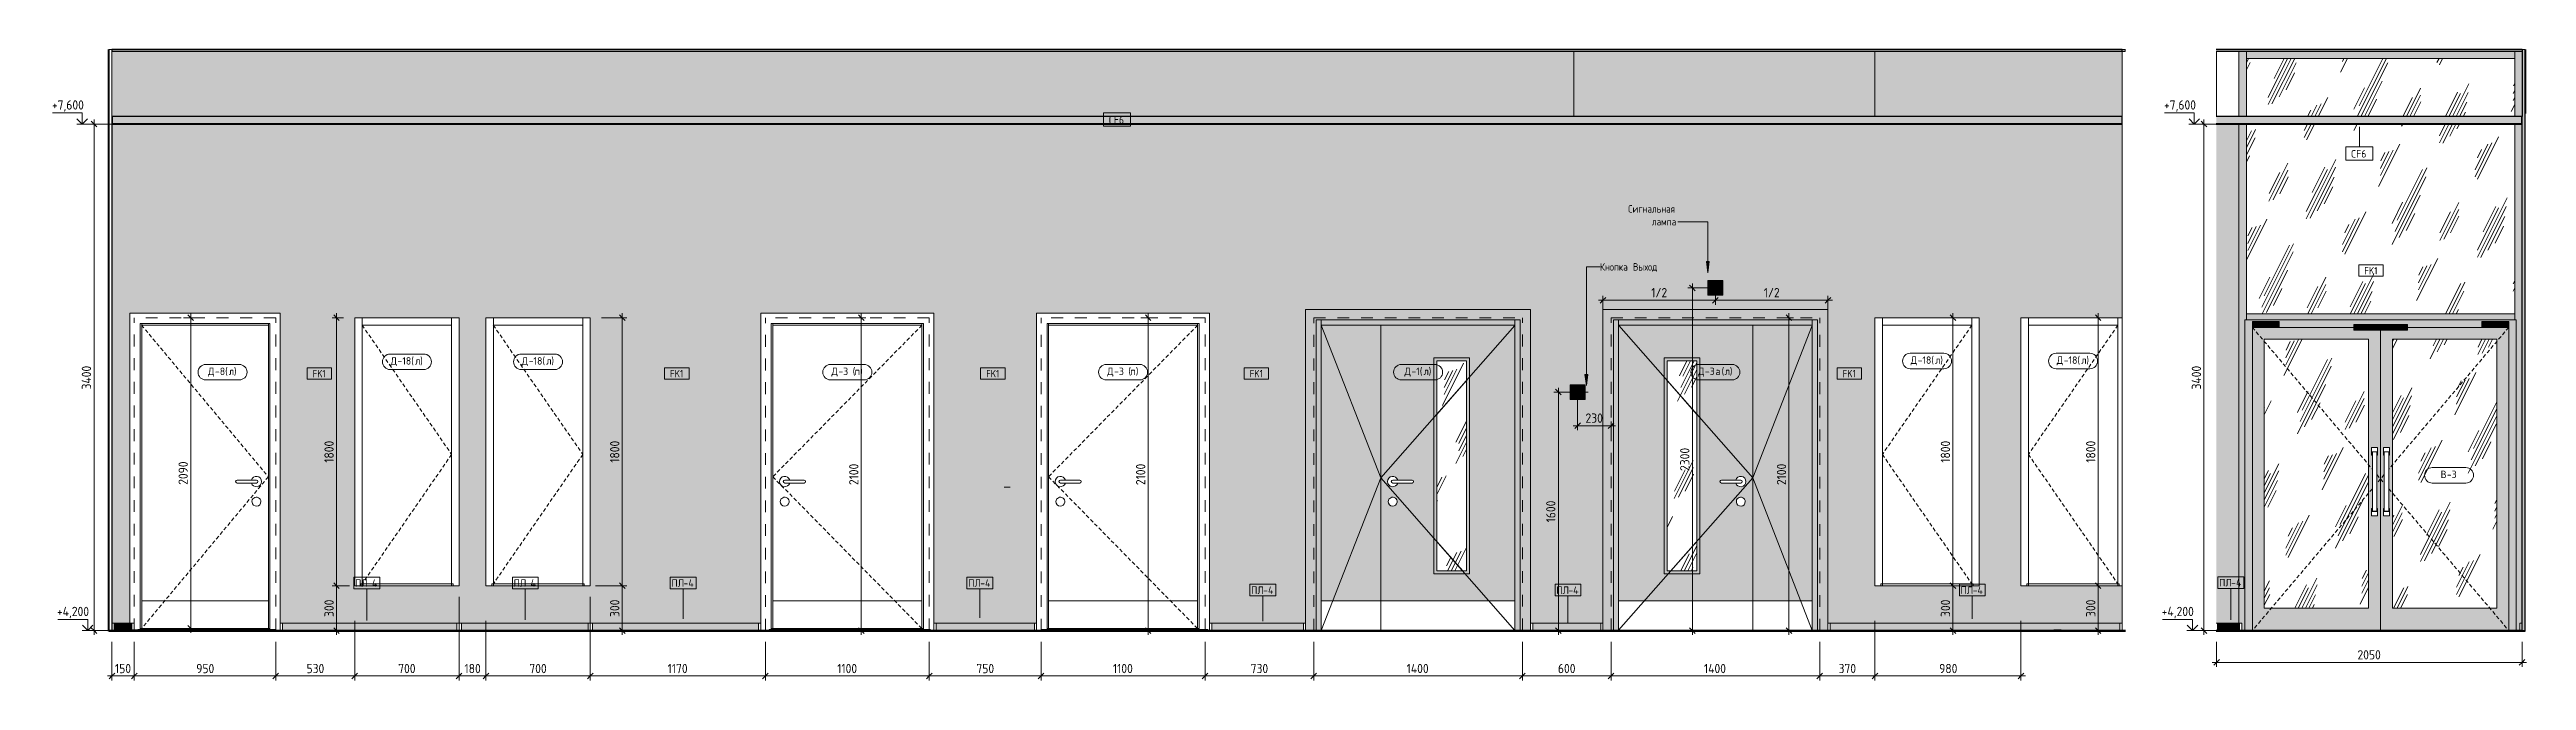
# Model space of a CAD drawing. Header units: millimetres. Extents: x 81971 to 140149, y -1987 to 13800.
# Drawn here: x 100386 to 117006, y 3865 to 8100 of the extents above; entities that cross this region are included whole.
import ezdxf

# ---------------------------------------------------------------- set-up
doc = ezdxf.new("R2010")
doc.units = ezdxf.units.MM
for name, pattern in [('200_ШТРИХ__ш1_п0_6_', [40, 25, -15]), ('200_ШТРИХ_ш1п0_6_', [40, 25, -15]), ('Штрих', [158.75, 79.375, -79.375])]:
    doc.linetypes.add(name, pattern=pattern)
for name, color, linetype, lineweight in [('A-ANNO-DIMS', 7, 'Continuous', 9), ('A-ANNO-DIMS-25', 7, 'Continuous', 9), ('A-CLNG-IDEN', 7, 'Continuous', 9), ('A-DETL', 7, 'Continuous', 9), ('A-DOOR', 7, 'Continuous', 9), ('A-DOOR-2', 7, 'Штрих', 9), ('A-DOOR-3', 7, '200_ШТРИХ__ш1_п0_6_', 9), ('A-DOOR-4', 7, '200_ШТРИХ_ш1п0_6_', 9), ('A-DOOR-FRAM-1', 7, 'Continuous', 9), ('A-DOOR-IDEN', 7, 'Continuous', 9), ('A-FLOR', 7, 'Continuous', 9), ('A-GENM', 7, 'Continuous', 9), ('A-GENM-IDEN', 7, 'Continuous', 9), ('A-GLAZ-CURT', 7, 'Continuous', 9), ('A-GLAZ-CWMG', 7, 'Continuous', 9), ('A-WALL', 7, 'Continuous', 9), ('A-WALL-IDEN', 7, 'Continuous', 9), ('A-WALL-PATT', 7, 'Continuous', 9), ('G-ANNO-DIMS', 7, 'Continuous', 9), ('G-ANNO-DIMS-1', 7, 'Continuous', 20), ('I-WALL', 7, 'Continuous', 9), ('Q-SPCQ', 7, 'Continuous', 9), ('Ограждение', 7, 'Continuous', 9), ('Поручни', 7, 'Continuous', 9)]:
    doc.layers.add(name, color=color, linetype=linetype, lineweight=lineweight)
for name, color, linetype, lineweight, true_color in [('A-CLNG-1', 7, 'Continuous', 9, 0x787878), ('A-CLNG-FNSH-1', 7, 'Continuous', 30, 0x3c3c3c), ('A-FLOR-1', 7, 'Continuous', 9, 0x787878), ('A-FLOR-FNSH-1', 7, 'Continuous', 30, 0x3c3c3c), ('A-FLOR-FNSH-2', 7, 'Continuous', 40, 0x3c3c3c), ('A-WALL-4', 7, 'Continuous', 40, 0x3c3c3c), ('A-WALL-5', 7, 'Continuous', 30, 0x3c3c3c), ('A-WALL-FNSH-3', 7, 'Continuous', 30, 0x3c3c3c), ('G-ANNO-TEXT-1', 7, 'Continuous', 9, 0x3c3c3c), ('I-WALL-1', 7, 'Continuous', 9, 0x787878), ('Q-SPCQ-1', 9, 'Continuous', 9, 0x808080), ('Q-SPCQ-2', 7, 'Continuous', 9, 0x7f7f7f), ('Q-SPCQ-3', 1, 'Continuous', 9, 0xff0000)]:
    doc.layers.add(name, color=color, linetype=linetype, lineweight=lineweight, true_color=true_color)
doc.styles.add('GOST Common_1', font='GOST_Common.ttf', dxfattribs={"width": 0.9, "height": 50})
doc.styles.add('GOST Common_2', font='GOST_Common.ttf', dxfattribs={"height": 50})
doc.styles.add('ISOCPEUR_1', font='isocpeur.ttf', dxfattribs={"width": 0.9, "height": 62.5})
doc.dimstyles.new('ISO-2_5_0_9К_БОЛЬШОЙ_1', dxfattribs={"dimscale": 304.8, "dimtxt": 62.248823, "dimasz": 0.123031, "dimexe": 0.098425, "dimexo": 0.246063, "dimgap": 0, "dimtad": 1, "dimdec": 0, "dimrnd": 10, "dimzin": 0, "dimdsep": 46, "dimtxsty": 'ISOCPEUR_1', "dimblk1": 'OBLIQUE', "dimblk2": 'OBLIQUE', "dimsah": 1, "dimcen": 0.09, "dimdle": 0.098425, "dimazin": 0, "dimtfac": 1, "dimtdec": 4, "dimtix": 1, "dimtmove": 0, "dimatfit": 3, "dimfxl": 1, "dimtvp": 1, "dimtolj": 1, "dimtzin": 0, "dimarcsym": 2})
doc.dimstyles.new('ISO-2_5_0_9К_БОЛЬШОЙ_округление', dxfattribs={"dimscale": 304.8, "dimtxt": 62.248823, "dimasz": 0.123031, "dimexe": 0.098425, "dimexo": 0, "dimgap": 0, "dimtad": 1, "dimdec": 0, "dimrnd": 10, "dimzin": 0, "dimdsep": 46, "dimtxsty": 'ISOCPEUR_1', "dimblk1": 'OBLIQUE', "dimblk2": 'OBLIQUE', "dimsah": 1, "dimcen": 0.09, "dimdle": 0.098425, "dimazin": 0, "dimtfac": 1, "dimtdec": 4, "dimtix": 1, "dimtmove": 0, "dimatfit": 3, "dimfxl": 1, "dimtvp": 1, "dimtolj": 1, "dimtzin": 0, "dimarcsym": 2})
pattern_1 = [(63.435, (92195.44, 31.75), (-255.583, 766.747), [317.5, -190.5, 317.5, -190.5, -403.903]), (63.435, (92195.44, 31.75), (-255.583, 766.747), [-1016, 127, -276.9]), (63.435, (92179.56, 47.6), (-255.583, 766.747), [254, -317.5, 190.5, -190.5, -467.403]), (63.435, (92179.56, 47.6), (-255.583, 766.747), [-952.5, 222.25, -245.15]), (63.435, (92179.56, 95.25), (-255.583, 766.747), [190.5, -381, 127, -190.5, -530.903]), (63.435, (92179.56, 95.25), (-255.583, 766.747), [-889, 285.75, -245.15]), (63.435, (92227.2, 47.6), (-255.583, 766.747), [190.5, -381, 158.75, -6404.65]), (63.435, (92274.8, 95.25), (-255.583, 766.747), [95.25, -476.25, 63.5, -6499.9]), (63.435, (92195.44, 174.6), (-255.583, 766.747), [63.5, -476.25, 63.5, -254, -562.653]), (63.435, (92195.44, 174.6), (-255.583, 766.747), [-857.25, 158.75, -403.9]), (63.435, (92481.2, 127), (-255.583, 766.747), [317.5, -476.25, 381, -251.503]), (63.435, (92481.2, 79.4), (-255.583, 766.747), [444.5, -317.5, 476.25, -188.003]), (63.435, (92512.94, 95.25), (-255.583, 766.747), [508, -254, 381, -276.903]), (63.435, (92560.56, 142.9), (-255.583, 766.747), [317.5, -444.5, 254, -403.903]), (63.435, (92512.94, 238.1), (-255.583, 766.747), [158.75, -635, 190.5, -435.653]), (63.435, (92608.2, 190.5), (-255.583, 766.747), [127, -635, 127, -530.903])]
pattern_2 = [(63.435, (-12157.75, 31.75), (-255.583, 766.747), [317.5, -190.5, 317.5, -190.5, -403.903]), (63.435, (-12157.75, 31.75), (-255.583, 766.747), [-1016, 127, -276.903]), (63.435, (-12173.6, 47.6), (-255.583, 766.747), [254, -317.5, 190.5, -190.5, -467.403]), (63.435, (-12173.6, 47.6), (-255.583, 766.747), [-952.5, 222.25, -245.153]), (63.435, (-12173.6, 95.25), (-255.583, 766.747), [190.5, -381, 127, -190.5, -530.903]), (63.435, (-12173.6, 95.25), (-255.583, 766.747), [-889, 285.75, -245.153]), (63.435, (-12126, 47.6), (-255.583, 766.747), [190.5, -381, 158.75, -6404.65]), (63.435, (-12078.4, 95.25), (-255.583, 766.747), [95.25, -476.25, 63.5, -6499.9]), (63.435, (-12157.75, 174.6), (-255.583, 766.747), [63.5, -476.25, 63.5, -254, -562.653]), (63.435, (-12157.75, 174.6), (-255.583, 766.747), [-857.25, 158.75, -403.903]), (63.435, (-11872, 127), (-255.583, 766.747), [317.5, -476.25, 381, -251.503]), (63.435, (-11872, 79.4), (-255.583, 766.747), [444.5, -317.5, 476.25, -188.003]), (63.435, (-11840.25, 95.25), (-255.583, 766.747), [508, -254, 381, -276.903]), (63.435, (-11792.6, 142.9), (-255.583, 766.747), [317.5, -444.5, 254, -403.903]), (63.435, (-11840.25, 238.1), (-255.583, 766.747), [158.75, -635, 190.5, -435.653]), (63.435, (-11745, 190.5), (-255.583, 766.747), [127, -635, 127, -530.903])]

msp = doc.modelspace()

# ---------------------------------------------------------------- texts
at = {"layer": 'A-CLNG-IDEN', "char_height": 50, "width": 132.278, "attachment_point": 1, "style": 'GOST Common_2'}
for insert in [(107492.5, 7652.4), (115828.4, 7424.7)]:
    msp.add_mtext('CF6', dxfattribs=dict(at, insert=insert))
at = {"layer": 'A-DOOR-IDEN', "char_height": 50, "attachment_point": 1, "style": 'GOST Common_2'}
for s, insert, width in [('\\fGOST Common|b0|i0|c204|p34|;Д', (102674.1, 6034.8), 56.118), ('-18(', (102720.4, 6034.8), 142.3), ('\\fGOST Common|b0|i0|c204|p34|;л', (102837.8, 6034.8), 42.089), ('\\fGOST Common|b0|i0|c204|p34|;)', (102872.5, 6034.8), 24.051), ('\\fGOST Common|b0|i0|c204|p34|;Д', (103554.1, 6034.8), 56.118), ('-18(', (103600.4, 6034.8), 142.3), ('\\fGOST Common|b0|i0|c204|p34|;л', (103717.8, 6034.8), 42.089), ('\\fGOST Common|b0|i0|c204|p34|;)', (103752.5, 6034.8), 24.051), ('\\fGOST Common|b0|i0|c204|p34|;Д', (112874.1, 6039.8), 56.118), ('-18(', (112920.4, 6039.8), 142.3), ('\\fGOST Common|b0|i0|c204|p34|;л', (113037.8, 6039.8), 42.089), ('\\fGOST Common|b0|i0|c204|p34|;)', (113072.5, 6039.8), 24.051), ('\\fGOST Common|b0|i0|c204|p34|;Д', (113854.1, 6039.8), 56.118), ('-18(', (113900.4, 6039.8), 142.3), ('\\fGOST Common|b0|i0|c204|p34|;л', (114017.8, 6039.8), 42.089), ('\\fGOST Common|b0|i0|c204|p34|;)', (114052.5, 6039.8), 24.051), ('\\fGOST Common|b0|i0|c204|p34|;Д', (101449.1, 5964.8), 56.118), ('-8(', (101495.4, 5964.8), 112.236), ('\\fGOST Common|b0|i0|c204|p34|;л', (101588, 5964.8), 42.089), ('\\fGOST Common|b0|i0|c204|p34|;)', (101622.7, 5964.8), 24.051), ('\\fGOST Common|b0|i0|c204|p34|;Д', (105632.4, 5964.8), 56.118), ('-3 (', (105678.7, 5964.8), 132.278), ('\\fGOST Common|b0|i0|c204|p34|;п', (105787.8, 5964.8), 44.093), ('\\fGOST Common|b0|i0|c204|p34|;)', (105824.2, 5964.8), 24.051), ('\\fGOST Common|b0|i0|c204|p34|;Д', (107482.4, 5964.8), 56.118), ('-3 (', (107528.7, 5964.8), 132.278), ('\\fGOST Common|b0|i0|c204|p34|;п', (107637.8, 5964.8), 44.093), ('\\fGOST Common|b0|i0|c204|p34|;)', (107674.2, 5964.8), 24.051), ('\\fGOST Common|b0|i0|c204|p34|;Д', (109477.4, 5964.8), 56.118), ('-1(', (109523.7, 5964.8), 98.207), ('\\fGOST Common|b0|i0|c204|p34|;л', (109604.7, 5964.8), 42.089), ('\\fGOST Common|b0|i0|c204|p34|;)', (109639.4, 5964.8), 24.051), ('\\fGOST Common|b0|i0|c204|p34|;Д', (111446.7, 5964.8), 56.118), ('-3', (111493, 5964.8), 86.181), ('\\fGOST Common|b0|i0|c204|p34|;а', (111564.1, 5964.8), 50.105), ('\\fGOST Common|b0|i0|c204|p34|;(', (111605.5, 5964.8), 24.051), ('\\fGOST Common|b0|i0|c204|p34|;л', (111625.3, 5964.8), 42.089), ('\\fGOST Common|b0|i0|c204|p34|;)', (111660.1, 5964.8), 24.051), ('\\fGOST Common|b0|i0|c204|p34|;В', (116429.9, 5272.8), 50.105), ('-3', (116471.2, 5272.8), 86.181)]:
    msp.add_mtext(s, dxfattribs=dict(at, insert=insert, width=width))
at = {"layer": 'A-GENM-IDEN', "char_height": 50, "attachment_point": 1, "style": 'GOST Common_2'}
for s, insert, width in [('ПЛ', (102435.8, 4543.4), 98.207), ('-4', (102516.8, 4543.4), 94.198), ('ПЛ', (103499.5, 4543.4), 98.207), ('-4', (103580.5, 4543.4), 94.198), ('ПЛ', (104558.4, 4543.4), 98.207), ('-4', (104639.4, 4543.4), 94.198), ('ПЛ', (106549.5, 4543.4), 98.207), ('-4', (106630.5, 4543.4), 94.198), ('ПЛ', (108448.1, 4495.6), 98.207), ('-4', (108529.1, 4495.6), 94.198), ('ПЛ', (110495.9, 4495.6), 98.207), ('-4', (110576.9, 4495.6), 94.198), ('ПЛ', (113208.7, 4495.6), 98.207), ('-4', (113289.7, 4495.6), 94.198), ('ПЛ', (114943.7, 4546.5), 98.207), ('-4', (115024.7, 4546.5), 94.198)]:
    msp.add_mtext(s, dxfattribs=dict(at, insert=insert, width=width))
at = {"layer": 'A-WALL-IDEN', "char_height": 50, "width": 111.835, "attachment_point": 1, "style": 'GOST Common_1'}
for insert in [(115918.1, 6640.2), (102151.1, 5949.5), (104549.8, 5949.5), (106670.4, 5949.5), (108439.1, 5949.5), (112417.9, 5949.5)]:
    msp.add_mtext('FK1', dxfattribs=dict(at, insert=insert))
at = {"layer": 'G-ANNO-TEXT-1', "char_height": 50, "attachment_point": 1, "style": 'GOST Common_1'}
for s, insert, width in [('Сигнальная', (110978.7, 7055.2), 404.051), ('лампа', (111136.5, 6969.2), 212.848), ('Кнопка', (110789.3, 6665.9), 248.924), ('\\fGOST Common|b0|i0|c204|p34|;\\W.9; ', (110994.7, 6665.9), 19.842), ('Выход', (111011, 6665.9), 209.24)]:
    msp.add_mtext(s, dxfattribs=dict(at, insert=insert, width=width))

# ---------------------------------------------------------------- blocks, each defined once
blk = doc.blocks.new('110_Дверь_СКБ_1Ст_Внутренняя1 - Д-8 950x2100h_охрана-31784688-Развертки 2_51-1')
at = {"layer": 'A-DOOR'}
for p, q in [((86040, 6250), (85190, 6250)), ((85190, 4400), (85190, 6250)), ((86040, 6250), (86040, 4400)), ((85830, 5210), (85960, 5210)), ((85960, 5190), (85830, 5190)), ((85960, 5210), (85926, 5210)), ((85926, 5190), (85960, 5190)), ((86040, 4400), (85190, 4400)), ((85190, 4400), (85190, 4214)), ((86040, 4214), (86040, 4400)), ((85190, 4214), (86040, 4214))]:
    blk.add_line(p, q, dxfattribs=at)
for centre, radius, start, end in [((85830, 5200), 10, 90, 270), ((85960, 5200), 35, 0, 163.3985), ((85960, 5200), 35, 196.6015, 0), ((85960, 5200), 10, 270, 90), ((85960, 5200), 10, 270, 90), ((85960, 5065), 30, 0, 188.1699), ((85960, 5065), 30, 188.1699, 0)]:
    blk.add_arc(centre, radius, start, end, dxfattribs=at)
at = {"layer": 'A-DOOR-2'}
for p, q in [((86090, 6300), (85140, 6300)), ((85140, 4202), (85140, 6300)), ((86090, 6300), (85140, 6300)), ((85140, 4202), (85140, 6300)), ((86090, 4202), (86090, 6300)), ((86090, 4202), (86090, 6300))]:
    blk.add_line(p, q, dxfattribs=at)
at = {"layer": 'A-DOOR-3'}
for p, q in [((85189, 6250), (86040, 5232)), ((86040, 5232), (85190, 4214))]:
    blk.add_line(p, q, dxfattribs=at)
at = {"layer": 'A-DOOR-FRAM-1'}
for p, q in [((86120, 6330), (85110, 6330)), ((85110, 6330), (85110, 4250)), ((86120, 4202), (86120, 6330)), ((85180, 4206), (85180, 6260)), ((85180, 6260), (86050, 6260)), ((85190, 6250), (85190, 6260)), ((85190, 6260), (85190, 4400)), ((86040, 6250), (85190, 6250)), ((86040, 6260), (86040, 6250)), ((86040, 6260), (86040, 4400)), ((86050, 6260), (86050, 4206)), ((85190, 4214), (85180, 4214)), ((85190, 4214), (85190, 4206)), ((86040, 4214), (86040, 4206)), ((86050, 4214), (86040, 4214))]:
    blk.add_line(p, q, dxfattribs=at)
blk = doc.blocks.new('110_Дверь_СКБ_2Ст - Д-1_л_Лестничная клетка EIS60 2-32142534-Развертки 2_51-1')
at = {"layer": 'A-DOOR'}
blk.add_hatch(color=256, dxfattribs=at).paths.add_polyline_path([(93118, 4400), (93505, 4400), (93505, 6250), (93105, 6250), (93105, 4400)])
h = blk.add_hatch(color=256, dxfattribs=at)
h.paths.add_polyline_path([(94272, 4400), (94405, 4400), (94405, 6250), (93505, 6250), (93505, 4400), (94243, 4400)])
h.paths.add_polyline_path([(93880, 4600), (93880, 6010), (94080, 6010), (94080, 4600)])
h.paths.add_polyline_path([(93583, 5035), (93576, 5037), (93569, 5040), (93563, 5045), (93559, 5051), (93556, 5058), (93555, 5065), (93556, 5072), (93559, 5080), (93563, 5086), (93569, 5090), (93576, 5094), (93583, 5095), (93591, 5094), (93598, 5092), (93604, 5088), (93609, 5082), (93613, 5076), (93615, 5068), (93615, 5061), (93613, 5054), (93609, 5047), (93604, 5042), (93597, 5038), (93590, 5035)])
h.paths.add_polyline_path([(93584, 5165), (93576, 5166), (93567, 5170), (93560, 5175), (93555, 5183), (93551, 5191), (93550, 5200), (93551, 5209), (93555, 5217), (93560, 5225), (93567, 5230), (93576, 5234), (93585, 5235), (93593, 5234), (93602, 5231), (93609, 5225), (93615, 5218), (93619, 5210), (93715, 5210), (93718, 5210), (93720, 5209), (93722, 5207), (93724, 5205), (93725, 5203), (93725, 5200), (93725, 5197), (93724, 5195), (93722, 5193), (93720, 5191), (93718, 5190), (93715, 5190), (93619, 5190), (93615, 5182), (93609, 5175), (93602, 5169), (93593, 5166), (93585, 5165)])
h = blk.add_hatch(dxfattribs=at)
h.set_pattern_fill('FP_18', color=256, style=0, pattern_type=2)
h.set_pattern_definition(pattern_1)
h.paths.add_polyline_path([(93880, 4600), (94080, 4600), (94080, 6010), (93880, 6010), (93880, 4683)])
at = {"layer": 'A-DOOR-FRAM-1'}
for points in [[(93000, 4200), (93070, 4200), (93070, 6285), (94440, 6285), (94440, 4202), (94466, 4202), (94466, 4200), (94510, 4200), (94510, 6355), (93000, 6355), (93000, 4683)], [(93070, 4200), (93077, 4200), (93077, 4202), (93105, 4202), (93105, 6285), (93070, 6285), (93070, 4248)], [(93427, 6250), (94405, 6250), (94405, 6285), (93105, 6285), (93105, 6250)], [(94440, 4202), (94440, 6285), (94405, 6285), (94405, 4202)]]:
    blk.add_hatch(color=256, dxfattribs=at).paths.add_polyline_path(points)
at = {"layer": 'A-DOOR'}
for p, q in [((93505, 4400), (93505, 6250)), ((93505, 4400), (93505, 6250)), ((93860, 6030), (94100, 6030)), ((93860, 6030), (93860, 4580)), ((93880, 4600), (93880, 6010)), ((93880, 6010), (94080, 6010)), ((94080, 6010), (94080, 4600)), ((94100, 6030), (94100, 4580)), ((94080, 5879), (93880, 5651)), ((93715, 5210), (93585, 5210)), ((93585, 5210), (93619, 5210)), ((93585, 5190), (93715, 5190)), ((93619, 5190), (93585, 5190)), ((93880, 4798), (94054, 4600)), ((93860, 4580), (94100, 4580)), ((94080, 4600), (93880, 4600)), ((93505, 4400), (93105, 4400)), ((93505, 4400), (94405, 4400)), ((93505, 4202), (93505, 4400)), ((93505, 4202), (93505, 4400))]:
    blk.add_line(p, q, dxfattribs=at)
for centre, radius, start, end in [((93585, 5200), 35, 16.6015, 180), ((93585, 5200), 35, 180, 343.3985), ((93585, 5200), 10, 90, 270), ((93585, 5200), 10, 90, 270), ((93715, 5200), 10, 270, 90), ((93585, 5065), 30, 351.8301, 180), ((93585, 5065), 30, 180, 351.8301)]:
    blk.add_arc(centre, radius, start, end, dxfattribs=at)
at = {"layer": 'A-DOOR-2'}
for p, q in [((93055, 6300), (94455, 6300)), ((93055, 4200), (93055, 6300)), ((93055, 6300), (94455, 6300)), ((93055, 4200), (93055, 6300)), ((94455, 4202), (94455, 6300)), ((94455, 4202), (94455, 6300))]:
    blk.add_line(p, q, dxfattribs=at)
at = {"layer": 'A-DOOR-FRAM-1'}
for p, q in [((94510, 6355), (93000, 6355)), ((93000, 6355), (93000, 4200)), ((94510, 4200), (94510, 6355)), ((93070, 4200), (93070, 6285)), ((93070, 6285), (94440, 6285)), ((93105, 6250), (93105, 6285)), ((93105, 6285), (93105, 4202)), ((93105, 6250), (94405, 6250)), ((94405, 6285), (94405, 6250)), ((94405, 6285), (94405, 4202)), ((94440, 6285), (94440, 4202))]:
    blk.add_line(p, q, dxfattribs=at)
blk = doc.blocks.new('110_Дверь_СКБ_1Ст_Внутренняя1 - Д-3 _п_ 1100x2100h_много всего-32102842-Развертки 2_51-1')
at = {"layer": 'A-DOOR'}
for p, q in [((92275, 6250), (91275, 6250)), ((91275, 4400), (91275, 6250)), ((92275, 6250), (92275, 4400)), ((91485, 5210), (91355, 5210)), ((91355, 5210), (91389, 5210)), ((91355, 5190), (91485, 5190)), ((91389, 5190), (91355, 5190)), ((92275, 4400), (91275, 4400)), ((91275, 4400), (91275, 4214)), ((92275, 4214), (92275, 4400)), ((91275, 4214), (92275, 4214))]:
    blk.add_line(p, q, dxfattribs=at)
for centre, radius, start, end in [((91355, 5200), 35, 16.6015, 180), ((91355, 5200), 35, 180, 343.3985), ((91355, 5200), 10, 90, 270), ((91355, 5200), 10, 90, 270), ((91485, 5200), 10, 270, 90), ((91355, 5065), 30, 351.8301, 180), ((91355, 5065), 30, 180, 351.8301)]:
    blk.add_arc(centre, radius, start, end, dxfattribs=at)
at = {"layer": 'A-DOOR-2'}
for p, q in [((92325, 6300), (91225, 6300)), ((91225, 4200), (91225, 6300)), ((92325, 6300), (91225, 6300)), ((91225, 4200), (91225, 6300)), ((92325, 4202), (92325, 6300)), ((92325, 4202), (92325, 6300))]:
    blk.add_line(p, q, dxfattribs=at)
at = {"layer": 'A-DOOR-3'}
for p, q in [((92276, 6250), (91275, 5232)), ((91275, 5232), (91328, 5178)), ((91332, 5174), (92275, 4214))]:
    blk.add_line(p, q, dxfattribs=at)
at = {"layer": 'A-DOOR-FRAM-1'}
for p, q in [((92355, 6330), (91195, 6330)), ((91195, 6330), (91195, 4200)), ((92355, 4200), (92355, 6330)), ((91265, 4206), (91265, 6260)), ((91265, 6260), (92285, 6260)), ((91275, 6250), (91275, 6260)), ((91275, 6260), (91275, 4400)), ((92275, 6250), (91275, 6250)), ((92275, 6260), (92275, 6250)), ((92275, 6260), (92275, 4400)), ((92285, 6260), (92285, 4206)), ((91275, 4214), (91265, 4214)), ((91275, 4214), (91275, 4206)), ((92275, 4214), (92275, 4206)), ((92285, 4214), (92275, 4214))]:
    blk.add_line(p, q, dxfattribs=at)
blk = doc.blocks.new('110_Дверь_СКБ_1Ст_Внутренняя1 - Д-3 _п_ 1100x2100h_много всего-32102838-Развертки 2_51-1')
at = {"layer": 'A-DOOR'}
for p, q in [((90425, 6250), (89425, 6250)), ((89425, 4400), (89425, 6250)), ((90425, 6250), (90425, 4400)), ((89635, 5210), (89505, 5210)), ((89505, 5210), (89539, 5210)), ((89505, 5190), (89635, 5190)), ((89539, 5190), (89505, 5190)), ((90425, 4400), (89425, 4400)), ((89425, 4400), (89425, 4214)), ((90425, 4214), (90425, 4400)), ((89425, 4214), (90425, 4214))]:
    blk.add_line(p, q, dxfattribs=at)
for centre, radius, start, end in [((89505, 5200), 35, 16.6015, 180), ((89505, 5200), 35, 180, 343.3985), ((89505, 5200), 10, 90, 270), ((89505, 5200), 10, 90, 270), ((89635, 5200), 10, 270, 90), ((89505, 5065), 30, 351.8301, 180), ((89505, 5065), 30, 180, 351.8301)]:
    blk.add_arc(centre, radius, start, end, dxfattribs=at)
at = {"layer": 'A-DOOR-2'}
for p, q in [((90475, 6300), (89375, 6300)), ((89375, 4200), (89375, 6300)), ((90475, 6300), (89375, 6300)), ((89375, 4200), (89375, 6300)), ((90475, 4202), (90475, 6300)), ((90475, 4202), (90475, 6300))]:
    blk.add_line(p, q, dxfattribs=at)
at = {"layer": 'A-DOOR-3'}
for p, q in [((90426, 6250), (89425, 5232)), ((89425, 5232), (89478, 5178)), ((89482, 5174), (90425, 4214))]:
    blk.add_line(p, q, dxfattribs=at)
at = {"layer": 'A-DOOR-FRAM-1'}
for p, q in [((90505, 6330), (89345, 6330)), ((89345, 6330), (89345, 4200)), ((90505, 4200), (90505, 6330)), ((89415, 4206), (89415, 6260)), ((89415, 6260), (90435, 6260)), ((89425, 6250), (89425, 6260)), ((89425, 6260), (89425, 4400)), ((90425, 6250), (89425, 6250)), ((90425, 6260), (90425, 6250)), ((90425, 6260), (90425, 4400)), ((90435, 6260), (90435, 4206)), ((89425, 4214), (89415, 4214)), ((89425, 4214), (89425, 4206)), ((90425, 4214), (90425, 4206)), ((90435, 4214), (90425, 4214))]:
    blk.add_line(p, q, dxfattribs=at)
blk = doc.blocks.new('110_Дверь_СКБ_2Ст - Д-3а 1450x2100h_Лестничная клетка из коридора-32352288-Развертки 2_51-1')
at = {"layer": 'A-DOOR'}
h = blk.add_hatch(color=256, dxfattribs=at)
h.paths.add_polyline_path([(95752, 4400), (96000, 4400), (96000, 6250), (95100, 6250), (95100, 4400), (95541, 4400)])
h.paths.add_polyline_path([(95425, 4600), (95425, 6010), (95625, 6010), (95625, 4600), (95541, 4600)])
h.paths.add_polyline_path([(95922, 5035), (95915, 5035), (95908, 5038), (95901, 5042), (95896, 5047), (95892, 5054), (95890, 5061), (95890, 5069), (95892, 5076), (95896, 5083), (95901, 5088), (95907, 5092), (95914, 5094), (95922, 5095), (95929, 5094), (95936, 5090), (95942, 5086), (95946, 5080), (95949, 5072), (95950, 5065), (95949, 5058), (95946, 5051), (95942, 5045), (95936, 5040), (95929, 5037), (95924, 5035)])
h.paths.add_polyline_path([(95921, 5165), (95912, 5166), (95903, 5169), (95896, 5175), (95890, 5182), (95886, 5190), (95790, 5190), (95787, 5190), (95785, 5191), (95783, 5193), (95781, 5195), (95780, 5197), (95780, 5200), (95780, 5203), (95781, 5205), (95783, 5207), (95785, 5209), (95787, 5210), (95790, 5210), (95886, 5210), (95890, 5218), (95896, 5225), (95903, 5231), (95912, 5234), (95921, 5235), (95929, 5234), (95938, 5230), (95945, 5225), (95950, 5217), (95954, 5209), (95955, 5200), (95954, 5191), (95950, 5183), (95945, 5175), (95938, 5170), (95929, 5166), (95923, 5165)])
blk.add_hatch(color=256, dxfattribs=at).paths.add_polyline_path([(96175, 4400), (96400, 4400), (96400, 6250), (96000, 6250), (96000, 4400)])
h = blk.add_hatch(dxfattribs=at)
h.set_pattern_fill('FP_18', color=256, style=0, pattern_type=2)
h.set_pattern_definition(pattern_1)
h.paths.add_polyline_path([(95541, 4600), (95625, 4600), (95625, 6010), (95425, 6010), (95425, 4600)])
at = {"layer": 'A-DOOR-FRAM-1'}
for points in [[(96435, 4200), (96505, 4200), (96505, 6355), (94995, 6355), (94995, 4200), (95044, 4200), (95044, 4202), (95065, 4202), (95065, 6285), (96435, 6285), (96435, 4203)], [(95065, 4202), (95100, 4202), (95100, 6285), (95065, 6285), (95065, 4205)], [(96400, 6250), (96400, 6285), (95100, 6285), (95100, 6250), (96386, 6250)], [(96434, 4200), (96435, 4200), (96435, 6285), (96400, 6285), (96400, 4202), (96434, 4202)]]:
    blk.add_hatch(color=256, dxfattribs=at).paths.add_polyline_path(points)
at = {"layer": 'A-DOOR'}
for p, q in [((96000, 6250), (96000, 4400)), ((96000, 6250), (96000, 4400)), ((95645, 6030), (95405, 6030)), ((95405, 6030), (95405, 4580)), ((95425, 4600), (95425, 6010)), ((95425, 6010), (95625, 6010)), ((95625, 6010), (95625, 4600)), ((95645, 6030), (95645, 4580)), ((95425, 5879), (95625, 5651)), ((95790, 5210), (95920, 5210)), ((95920, 5190), (95790, 5190)), ((95920, 5210), (95886, 5210)), ((95886, 5190), (95920, 5190)), ((95625, 4798), (95451, 4600)), ((95645, 4580), (95405, 4580)), ((95625, 4600), (95425, 4600)), ((95100, 4400), (96000, 4400)), ((96000, 4400), (96000, 4202)), ((96400, 4400), (96000, 4400)), ((96000, 4400), (96000, 4202))]:
    blk.add_line(p, q, dxfattribs=at)
for centre, radius, start, end in [((95790, 5200), 10, 90, 270), ((95920, 5200), 35, 0, 163.3985), ((95920, 5200), 35, 196.6015, 0), ((95920, 5200), 10, 270, 90), ((95920, 5200), 10, 270, 90), ((95920, 5065), 30, 0, 188.1699), ((95920, 5065), 30, 188.1699, 0)]:
    blk.add_arc(centre, radius, start, end, dxfattribs=at)
at = {"layer": 'A-DOOR-2'}
for p, q in [((95050, 6300), (96450, 6300)), ((95050, 4202), (95050, 6300)), ((95050, 6300), (96450, 6300)), ((95050, 4202), (95050, 6300)), ((96450, 4200), (96450, 6300)), ((96450, 4200), (96450, 6300))]:
    blk.add_line(p, q, dxfattribs=at)
at = {"layer": 'A-DOOR-FRAM-1'}
for p, q in [((96505, 6355), (94995, 6355)), ((94995, 6355), (94995, 4200)), ((96505, 4200), (96505, 6355)), ((95065, 4202), (95065, 6285)), ((95065, 6285), (96435, 6285)), ((95100, 6250), (95100, 6285)), ((95100, 6285), (95100, 4202)), ((95100, 6250), (96400, 6250)), ((96400, 6285), (96400, 6250)), ((96400, 6285), (96400, 4202)), ((96435, 6285), (96435, 4200))]:
    blk.add_line(p, q, dxfattribs=at)
blk = doc.blocks.new('110_Дверь_СКБ_1Ст - д-18 700x2100h_Технический шкаф ЭОМ и СС-23257539-Развертки 2_51-1')
at = {"layer": 'A-DOOR'}
for p, q in [((87270, 6250), (86670, 6250)), ((86670, 4514), (86670, 6250)), ((87270, 6250), (87270, 4514)), ((87270, 4514), (86670, 4514))]:
    blk.add_line(p, q, dxfattribs=at)
at = {"layer": 'A-DOOR-2'}
for p, q in [((87320, 6300), (86620, 6300)), ((86620, 4500), (86620, 6300)), ((87320, 6300), (86620, 6300)), ((86620, 4500), (86620, 6300)), ((87320, 4500), (87320, 6300)), ((87320, 4500), (87320, 6300))]:
    blk.add_line(p, q, dxfattribs=at)
at = {"layer": 'A-DOOR-3'}
for p, q in [((86669, 6250), (87270, 5382)), ((87270, 5382), (86670, 4514))]:
    blk.add_line(p, q, dxfattribs=at)
at = {"layer": 'A-DOOR-FRAM-1'}
for p, q in [((86670, 6250), (86670, 6300)), ((86670, 6300), (86670, 4500)), ((87270, 6250), (86670, 6250)), ((87270, 6300), (87270, 6250)), ((87270, 6300), (87270, 4500)), ((86660, 4500), (86660, 4514)), ((87280, 4514), (86660, 4514)), ((87280, 4514), (87280, 4500))]:
    blk.add_line(p, q, dxfattribs=at)
blk = doc.blocks.new('110_Дверь_СКБ_1Ст - д-18 700x2100h_Технический шкаф ЭОМ и СС-23698042-Развертки 2_51-1')
at = {"layer": 'A-DOOR'}
for p, q in [((98450, 6250), (97850, 6250)), ((97850, 4514), (97850, 6250)), ((98450, 6250), (98450, 4514)), ((98450, 4514), (97850, 4514))]:
    blk.add_line(p, q, dxfattribs=at)
at = {"layer": 'A-DOOR-2'}
for p in [(98479, 6300), (97800, 4500), (98479, 6300), (97800, 4500)]:
    blk.add_line(p, (97800, 6300), dxfattribs=at)
at = {"layer": 'A-DOOR-3'}
for p, q in [((98451, 6250), (97850, 5382)), ((97850, 5382), (98450, 4514))]:
    blk.add_line(p, q, dxfattribs=at)
at = {"layer": 'A-DOOR-FRAM-1'}
for p, q in [((97850, 6250), (97850, 6300)), ((97850, 6300), (97850, 4500)), ((98450, 6250), (97850, 6250)), ((98450, 6300), (98450, 6250)), ((98450, 6300), (98450, 4500)), ((97840, 4500), (97840, 4514)), ((98460, 4514), (97840, 4514)), ((98460, 4514), (98460, 4500))]:
    blk.add_line(p, q, dxfattribs=at)
blk = doc.blocks.new('110_Дверь_СКБ_1Ст - д-18 700x2100h_Технический шкаф ЭОМ и СС-V2-Развертки 2_51-1')
at = {"layer": 'A-DOOR'}
for p, q in [((97470, 6250), (96870, 6250)), ((96870, 4514), (96870, 6250)), ((97470, 6250), (97470, 4514)), ((97470, 4514), (96870, 4514))]:
    blk.add_line(p, q, dxfattribs=at)
at = {"layer": 'A-DOOR-2'}
for p, q in [((97520, 6300), (96820, 6300)), ((96820, 4500), (96820, 6300)), ((97520, 6300), (96820, 6300)), ((96820, 4500), (96820, 6300)), ((97520, 4500), (97520, 6300)), ((97520, 4500), (97520, 6300))]:
    blk.add_line(p, q, dxfattribs=at)
at = {"layer": 'A-DOOR-3'}
for p, q in [((97471, 6250), (96870, 5382)), ((96870, 5382), (97470, 4514))]:
    blk.add_line(p, q, dxfattribs=at)
at = {"layer": 'A-DOOR-FRAM-1'}
for p, q in [((96870, 6250), (96870, 6300)), ((96870, 6300), (96870, 4500)), ((97470, 6250), (96870, 6250)), ((97470, 6300), (97470, 6250)), ((97470, 6300), (97470, 4500)), ((96860, 4500), (96860, 4514)), ((97480, 4514), (96860, 4514)), ((97480, 4514), (97480, 4500))]:
    blk.add_line(p, q, dxfattribs=at)
blk = doc.blocks.new('Плинтус - Плинтус светлый _сад_-32863635-Развертки 2_51-1')
at = {"layer": 'A-GENM'}
for p, q in [((85006, 4250), (84991, 4250)), ((84991, 4250), (84991, 4200)), ((84991, 4200), (85006, 4200)), ((85006, 4200), (85006, 4250))]:
    blk.add_line(p, q, dxfattribs=at)
blk = doc.blocks.new('Плинтус - Плинтус светлый _сад_-32863639-Развертки 2_51-1')
at = {"layer": 'A-GENM'}
blk.add_hatch(color=256, dxfattribs=at).paths.add_polyline_path([(85076, 4200), (85096, 4200), (85096, 4202), (85125, 4202), (85125, 4250), (85006, 4250), (85006, 4200)])
for p, q in [((85006, 4250), (85125, 4250)), ((85125, 4250), (85140, 4250)), ((85125, 4202), (85125, 4250)), ((85140, 4250), (85140, 4202))]:
    blk.add_line(p, q, dxfattribs=at)
blk = doc.blocks.new('Плинтус - Плинтус светлый _сад_-32863645-Развертки 2_51-1')
at = {"layer": 'A-GENM'}
blk.add_hatch(color=256, dxfattribs=at).paths.add_polyline_path([(90890, 4200), (91180, 4200), (91180, 4250), (90520, 4250), (90520, 4200), (90678, 4200)])
for p, q in [((90506, 4250), (90520, 4250)), ((90520, 4250), (91180, 4250)), ((90520, 4250), (90520, 4200)), ((91180, 4250), (91194, 4250)), ((91180, 4200), (91180, 4250))]:
    blk.add_line(p, q, dxfattribs=at)
blk = doc.blocks.new('Плинтус - Плинтус светлый _сад_-32863647-Развертки 2_51-1')
at = {"layer": 'A-GENM'}
blk.add_hatch(color=256, dxfattribs=at).paths.add_polyline_path([(92581, 4200), (92985, 4200), (92985, 4250), (92370, 4250), (92370, 4200)])
for p, q in [((92356, 4250), (92370, 4250)), ((92370, 4250), (92985, 4250)), ((92370, 4250), (92370, 4200)), ((92985, 4250), (92999, 4250)), ((92985, 4200), (92985, 4250))]:
    blk.add_line(p, q, dxfattribs=at)
blk = doc.blocks.new('Плинтус - Плинтус светлый _сад_-32863653-Развертки 2_51-1')
at = {"layer": 'A-GENM'}
blk.add_hatch(color=256, dxfattribs=at).paths.add_polyline_path([(94787, 4200), (94980, 4200), (94980, 4250), (94525, 4250), (94525, 4200), (94695, 4200)])
for p, q in [((94511, 4250), (94525, 4250)), ((94525, 4250), (94980, 4250)), ((94525, 4250), (94525, 4200)), ((94980, 4250), (94994, 4250)), ((94980, 4200), (94980, 4250))]:
    blk.add_line(p, q, dxfattribs=at)
blk = doc.blocks.new('Плинтус - Плинтус светлый _сад_-32863655-Развертки 2_51-1')
at = {"layer": 'A-GENM'}
blk.add_hatch(color=256, dxfattribs=at).paths.add_polyline_path([(96520, 4200), (98020, 4200), (98020, 4202), (98464, 4202), (98464, 4250), (96520, 4250), (96520, 4220)])
for p, q in [((96506, 4250), (96520, 4250)), ((96520, 4250), (98464, 4250)), ((96520, 4250), (96520, 4200))]:
    blk.add_line(p, q, dxfattribs=at)
blk = doc.blocks.new('Плинтус - Плинтус светлый _сад_-32863657-Развертки 2_51-1')
at = {"layer": 'A-GENM'}
for p, q in [((98464, 4250), (98479, 4250)), ((98464, 4202), (98464, 4250)), ((98479, 4250), (98479, 4202))]:
    blk.add_line(p, q, dxfattribs=at)
blk = doc.blocks.new('оповещатель охранно-звуковойrfa - Сигнальная лампа-29714515-Развертки 2_51-1')
at = {"layer": 'Q-SPCQ-2'}
blk.add_hatch(color=256, dxfattribs=at).paths.add_polyline_path([(95800, 6450), (95800, 6550), (95700, 6550), (95700, 6450)])
at = {"layer": 'Q-SPCQ-1'}
for p, q in [((95608, 6500), (95750, 6500)), ((95608, 6500), (95750, 6500)), ((95750, 6500), (95608, 6500)), ((95608, 6500), (95750, 6500)), ((95610, 6500), (95749, 6500)), ((95749, 6500), (95610, 6500)), ((95700, 6550), (95800, 6550)), ((95700, 6450), (95700, 6550)), ((95800, 6450), (95800, 6550)), ((95800, 6450), (95700, 6450))]:
    blk.add_line(p, q, dxfattribs=at)
blk = doc.blocks.new('Проводная кнопка сброса GC-0421W1 - Кнопка выхода 2-29715370-Развертки 2_51-1')
at = {"layer": 'Q-SPCQ-2'}
blk.add_hatch(color=256, dxfattribs=at).paths.add_polyline_path([(94820, 5750), (94875, 5750), (94875, 5850), (94775, 5850), (94775, 5750), (94800, 5750)])
at = {"layer": 'Q-SPCQ-1'}
for p, q in [((94775, 5850), (94875, 5850)), ((94775, 5750), (94775, 5850)), ((94875, 5750), (94875, 5850)), ((94756, 5800), (94895, 5800)), ((94895, 5800), (94756, 5800)), ((94875, 5750), (94775, 5750)), ((94875, 5800), (94776, 5800)), ((94776, 5800), (94875, 5800)), ((94785, 5800), (94864, 5800)), ((94864, 5800), (94785, 5800))]:
    blk.add_line(p, q, dxfattribs=at)
blk = doc.blocks.new('Плинтус - Плинтус светлый _сад_-32863641-Развертки 2_51-1')
at = {"layer": 'A-GENM'}
blk.add_hatch(color=256, dxfattribs=at).paths.add_polyline_path([(89091, 4200), (89330, 4200), (89330, 4250), (88215, 4250), (88215, 4200), (89090, 4200)])
for p, q in [((88201, 4250), (88215, 4250)), ((88215, 4250), (89330, 4250)), ((88215, 4250), (88215, 4200)), ((89330, 4250), (89344, 4250)), ((89330, 4200), (89330, 4250))]:
    blk.add_line(p, q, dxfattribs=at)
blk = doc.blocks.new('Плинтус - Плинтус светлый _сад_-32863637-Развертки 2_51-1')
at = {"layer": 'A-GENM'}
blk.add_hatch(color=256, dxfattribs=at).paths.add_polyline_path([(86490, 4200), (87305, 4200), (87305, 4250), (86135, 4250), (86135, 4202), (86195, 4202), (86195, 4200), (86470, 4200)])
for p, q in [((86121, 4250), (86135, 4250)), ((86135, 4250), (87305, 4250)), ((86135, 4250), (86135, 4202)), ((87305, 4250), (87319, 4250)), ((87305, 4200), (87305, 4250))]:
    blk.add_line(p, q, dxfattribs=at)
blk = doc.blocks.new('Плинтус - Плинтус светлый _сад_-32863643-Развертки 2_51-1')
at = {"layer": 'A-GENM'}
blk.add_hatch(color=256, dxfattribs=at).paths.add_polyline_path([(87550, 4200), (88185, 4200), (88185, 4250), (87335, 4250), (87335, 4200), (87507, 4200)])
for p, q in [((87321, 4250), (87335, 4250)), ((87335, 4250), (88185, 4250)), ((87335, 4250), (87335, 4200)), ((88185, 4250), (88199, 4250)), ((88185, 4200), (88185, 4250))]:
    blk.add_line(p, q, dxfattribs=at)
blk = doc.blocks.new('Дистанционный пожарный извещатель - Монтируемые на перекрытии-30348713-Развертки 2_51-1')
at = {"layer": 'Q-SPCQ'}
for p, q in [((90983, 5162), (90977, 5162)), ((90983, 5162), (91013, 5162)), ((91000, 5162), (90983, 5162)), ((91013, 5162), (91000, 5162)), ((91013, 5162), (91018, 5162))]:
    blk.add_line(p, q, dxfattribs=at)
blk = doc.blocks.new('Ограждение - Ограждение-32875057-Развертки 2_51-1')
at = {"layer": 'Ограждение'}
blk.add_hatch(color=256, dxfattribs=at).paths.add_polyline_path([(85659, 4200), (85659, 4202), (86090, 4202), (86090, 4206), (85165, 4206), (85165, 4202), (85186, 4202), (85186, 4200), (85393, 4200)])
at = {"layer": 'Поручни'}
for p, q in [((85165, 4202), (85165, 4206)), ((85165, 4206), (86090, 4206)), ((86090, 4206), (86090, 4202))]:
    blk.add_line(p, q, dxfattribs=at)
blk = doc.blocks.new('Ограждение - Ограждение-32875147-Развертки 2_51-1')
at = {"layer": 'Ограждение'}
blk.add_hatch(color=256, dxfattribs=at).paths.add_polyline_path([(89907, 4200), (90395, 4200), (90395, 4202), (90480, 4202), (90480, 4206), (89400, 4206), (89400, 4202), (89907, 4202)])
at = {"layer": 'Поручни'}
for p, q in [((89400, 4202), (89400, 4206)), ((89400, 4206), (90480, 4206)), ((90480, 4206), (90480, 4202))]:
    blk.add_line(p, q, dxfattribs=at)
blk = doc.blocks.new('Ограждение - Ограждение-32875196-Развертки 2_51-1')
at = {"layer": 'Ограждение'}
blk.add_hatch(color=256, dxfattribs=at).paths.add_polyline_path([(91757, 4200), (92245, 4200), (92245, 4202), (92335, 4202), (92335, 4200), (92345, 4200), (92345, 4206), (91225, 4206), (91225, 4200), (91236, 4200), (91236, 4202), (91757, 4202)])
at = {"layer": 'Поручни'}
for p, q in [((91225, 4200), (91225, 4206)), ((91225, 4206), (92345, 4206)), ((92345, 4206), (92345, 4200))]:
    blk.add_line(p, q, dxfattribs=at)
blk = doc.blocks.new('Плинтус - Плинтус светлый _сад_-32863655-Развертки 2_51-2')
at = {"layer": 'A-GENM'}
for p, q in [((-13385, 4250), (-13392, 4250)), ((-13392, 4200), (-13385, 4200)), ((-13385, 4200), (-13385, 4250))]:
    blk.add_line(p, q, dxfattribs=at)
blk = doc.blocks.new('Плинтус - Плинтус светлый _сад_-32863657-Развертки 2_51-2')
at = {"layer": 'A-GENM'}
blk.add_hatch(color=256, dxfattribs=at).paths.add_polyline_path([(-13236, 4200), (-13236, 4250), (-13385, 4250), (-13385, 4200), (-13240, 4200)])
for p, q in [((-13385, 4250), (-13236, 4250)), ((-13236, 4250), (-13221, 4250)), ((-13236, 4200), (-13236, 4250)), ((-13221, 4250), (-13221, 4200))]:
    blk.add_line(p, q, dxfattribs=at)
blk = doc.blocks.new('Плинтус - Плинтус светлый _сад_-32863659-Развертки 2_51-2')
at = {"layer": 'A-GENM'}
for p, q in [((-11340, 4250), (-11355, 4250)), ((-11355, 4250), (-11355, 4200)), ((-11355, 4200), (-11340, 4200)), ((-11340, 4200), (-11340, 4250))]:
    blk.add_line(p, q, dxfattribs=at)
blk = doc.blocks.new('Дверь_Витражная_остекление_ - ВВ-7 остекление-32349468-Развертки 2_51-2')
at = {"layer": 'A-DOOR'}
for points in [[(-11430, 4200), (-11380, 4200), (-11380, 6285), (-13200, 6285), (-13200, 4200), (-13150, 4200), (-13150, 6275), (-12970, 6275), (-12970, 6235), (-12470, 6235), (-12470, 6255), (-12110, 6255), (-12110, 6235), (-11610, 6235), (-11610, 6275), (-11430, 6275), (-11430, 4350)], [(-12970, 6235), (-12970, 6275), (-13150, 6275), (-13150, 6235), (-13070, 6235)], [(-12356, 6215), (-12290, 6215), (-12290, 6255), (-12470, 6255), (-12470, 6215), (-12370, 6215)], [(-12110, 6215), (-12110, 6255), (-12290, 6255), (-12290, 6215), (-12210, 6215)], [(-11610, 6235), (-11430, 6235), (-11430, 6275), (-11610, 6275)]]:
    blk.add_hatch(color=256, dxfattribs=at).paths.add_polyline_path(points)
h = blk.add_hatch(color=256, dxfattribs=at)
h.paths.add_polyline_path([(-13140, 4202), (-12290, 4202), (-12290, 6215), (-12470, 6215), (-12470, 6235), (-13150, 6235), (-13150, 4202), (-13149, 4202)])
h.paths.add_polyline_path([(-12370, 4350), (-13070, 4350), (-13070, 6155), (-12370, 6155), (-12370, 4683)])
h.paths.add_polyline_path([(-12350, 4970), (-12350, 5020), (-12345, 5020), (-12345, 5378), (-12350, 5378), (-12350, 5428), (-12310, 5428), (-12310, 5378), (-12315, 5378), (-12315, 5020), (-12310, 5020), (-12310, 4970), (-12349, 4970)])
h = blk.add_hatch(dxfattribs=at)
h.set_pattern_fill('FP_21', color=256, style=0, pattern_type=2)
h.set_pattern_definition(pattern_2)
h.paths.add_polyline_path([(-12615, 4350), (-12370, 4350), (-12370, 6155), (-13070, 6155), (-13070, 4350), (-12874, 4350)])
h = blk.add_hatch(color=256, dxfattribs=at)
h.paths.add_polyline_path([(-11430, 4200), (-11430, 6235), (-12110, 6235), (-12110, 6215), (-12290, 6215), (-12290, 4202), (-11481, 4202), (-11481, 4200)])
h.paths.add_polyline_path([(-11838, 4350), (-12210, 4350), (-12210, 6155), (-11510, 6155), (-11510, 4350)])
h.paths.add_polyline_path([(-12270, 4970), (-12270, 5020), (-12265, 5020), (-12265, 5378), (-12270, 5378), (-12270, 5428), (-12230, 5428), (-12230, 5378), (-12235, 5378), (-12235, 5020), (-12230, 5020), (-12230, 4970), (-12269, 4970)])
h = blk.add_hatch(dxfattribs=at)
h.set_pattern_fill('FP_21', color=256, style=0, pattern_type=2)
h.set_pattern_definition(pattern_2)
h.paths.add_polyline_path([(-12097, 4350), (-11510, 4350), (-11510, 6155), (-12210, 6155), (-12210, 4350)])
for p, q in [((-13200, 4200), (-13200, 6285)), ((-11380, 6285), (-13200, 6285)), ((-12970, 6275), (-13150, 6275)), ((-13150, 6275), (-13150, 6235)), ((-13150, 6235), (-13150, 4202)), ((-13150, 6235), (-12970, 6235)), ((-13070, 4350), (-13070, 6155)), ((-13070, 6155), (-12370, 6155)), ((-12970, 6235), (-12970, 6275)), ((-12470, 6235), (-12970, 6235)), ((-12470, 6255), (-12470, 6215)), ((-12290, 6255), (-12470, 6255)), ((-12470, 6215), (-12290, 6215)), ((-12370, 6155), (-12370, 4350)), ((-12110, 6255), (-12290, 6255)), ((-12290, 6255), (-12290, 6215)), ((-12290, 6215), (-12290, 6255)), ((-12290, 6215), (-12290, 4202)), ((-12290, 6215), (-12110, 6215)), ((-12290, 4202), (-12290, 6215)), ((-12210, 4350), (-12210, 6155)), ((-12210, 6155), (-11510, 6155)), ((-12110, 6215), (-12110, 6255)), ((-11610, 6235), (-12110, 6235)), ((-11430, 6275), (-11610, 6275)), ((-11610, 6275), (-11610, 6235)), ((-11610, 6235), (-11430, 6235)), ((-11510, 6155), (-11510, 4350)), ((-11430, 6235), (-11430, 6275)), ((-11430, 4200), (-11430, 6235)), ((-11380, 4200), (-11380, 6285)), ((-12350, 5428), (-12350, 5400)), ((-12310, 5428), (-12350, 5428)), ((-12310, 5400), (-12350, 5400)), ((-12350, 5400), (-12350, 5378)), ((-12345, 5378), (-12350, 5378)), ((-12345, 5400), (-12345, 5000)), ((-12315, 5000), (-12315, 5400)), ((-12310, 5378), (-12315, 5378)), ((-12310, 5400), (-12310, 5428)), ((-12310, 5378), (-12310, 5400)), ((-12270, 5428), (-12270, 5400)), ((-12270, 5428), (-12230, 5428)), ((-12230, 5400), (-12270, 5400)), ((-12270, 5400), (-12270, 5378)), ((-12270, 5378), (-12265, 5378)), ((-12265, 5400), (-12265, 5000)), ((-12235, 5000), (-12235, 5400)), ((-12235, 5378), (-12230, 5378)), ((-12230, 5400), (-12230, 5428)), ((-12230, 5378), (-12230, 5400)), ((-12345, 5020), (-12350, 5020)), ((-12350, 5020), (-12350, 4998)), ((-12350, 4998), (-12350, 4970)), ((-12350, 4998), (-12310, 4998)), ((-12315, 5000), (-12345, 5000)), ((-12310, 5020), (-12315, 5020)), ((-12310, 4998), (-12310, 5020)), ((-12310, 4970), (-12310, 4998)), ((-12270, 4998), (-12270, 5020)), ((-12270, 5020), (-12265, 5020)), ((-12270, 4998), (-12270, 4970)), ((-12270, 4998), (-12230, 4998)), ((-12235, 5000), (-12265, 5000)), ((-12235, 5020), (-12230, 5020)), ((-12230, 5020), (-12230, 4998)), ((-12230, 4970), (-12230, 4998)), ((-12310, 4970), (-12350, 4970)), ((-12230, 4970), (-12270, 4970)), ((-12370, 4350), (-13070, 4350)), ((-11510, 4350), (-12210, 4350))]:
    blk.add_line(p, q, dxfattribs=at)
at = {"layer": 'A-DOOR-4'}
for p, q in [((-13150, 6235), (-12345, 5283)), ((-11430, 6235), (-12235, 5283)), ((-12345, 5152), (-13148, 4202)), ((-12315, 5247), (-12290, 5218)), ((-12290, 5218), (-12315, 5188)), ((-12265, 5247), (-12290, 5218)), ((-12290, 5218), (-12265, 5188)), ((-12235, 5152), (-11430, 4200))]:
    blk.add_line(p, q, dxfattribs=at)
blk = doc.blocks.new('Прямоугольный импост - Импост структурный с накладкой - 160мм Темный-32310142-Развертки 2_51-2')
at = {"layer": 'A-GLAZ-CWMG'}
blk.add_hatch(color=256, dxfattribs=at).paths.add_polyline_path([(-11355, 4200), (-11355, 4250), (-11341, 4250), (-11341, 6300), (-11390, 6300), (-11390, 6285), (-11380, 6285), (-11380, 4200)])
blk.add_line((-11390, 6300), (-11390, 6285), dxfattribs=at)
blk = doc.blocks.new('Прямоугольный импост - Импост структурный с накладкой - 160мм Темный-32470440-Развертки 2_51-2')
at = {"layer": 'A-GLAZ-CWMG'}
h = blk.add_hatch(color=256, dxfattribs=at)
h.paths.add_polyline_path([(-13240, 6300), (-13190, 6300), (-13190, 7600), (-13240, 7600), (-13240, 7124)])
h.paths.add_polyline_path([(-13200, 7650), (-13190, 7650), (-13190, 8090), (-13240, 8090), (-13240, 7650)])
for p, q in [((-13190, 7650), (-13190, 8090)), ((-13190, 6300), (-13190, 7600))]:
    blk.add_line(p, q, dxfattribs=at)
blk = doc.blocks.new('Системная панель - Стекло - 40мм-32470441-Развертки 2_51-2')
at = {"layer": 'A-GLAZ-CURT'}
h = blk.add_hatch(dxfattribs=at)
h.set_pattern_fill('FP_21', color=256, style=0, pattern_type=2)
h.set_pattern_definition(pattern_2)
h.paths.add_polyline_path([(-12356, 6325), (-11390, 6325), (-11390, 7600), (-13190, 7600), (-13190, 6325)])
h.paths.add_polyline_path([(-13190, 7650), (-11390, 7650), (-11390, 8040), (-13190, 8040)])
blk = doc.blocks.new('Прямоугольный импост - Импост структурный с накладкой - 160мм Темный-32470442-Развертки 2_51-2')
at = {"layer": 'A-GLAZ-CWMG'}
h = blk.add_hatch(color=256, dxfattribs=at)
h.paths.add_polyline_path([(-11341, 6300), (-11341, 7600), (-11390, 7600), (-11390, 6300), (-11380, 6300)])
h.paths.add_polyline_path([(-11341, 7650), (-11340, 7650), (-11340, 8090), (-11390, 8090), (-11390, 7650), (-11380, 7650)])
for p, q in [((-11390, 8090), (-11390, 7650)), ((-11390, 7600), (-11390, 6300))]:
    blk.add_line(p, q, dxfattribs=at)
blk = doc.blocks.new('Прямоугольный импост - Импост структурный с накладкой - 160мм Темный-32348142-Развертки 2_51-2')
at = {"layer": 'A-GLAZ-CWMG'}
blk.add_hatch(color=256, dxfattribs=at).paths.add_polyline_path([(-13221, 4200), (-13200, 4200), (-13200, 6285), (-13190, 6285), (-13190, 6300), (-13240, 6300), (-13240, 4250), (-13221, 4250), (-13221, 4209)])
blk.add_line((-13190, 6285), (-13190, 6300), dxfattribs=at)
blk = doc.blocks.new('Прямоугольный импост - Импост структурный с накладкой - 160мм Темный-31920698-Развертки 2_51-2')
at = {"layer": 'A-GLAZ-CWMG'}
blk.add_hatch(color=256, dxfattribs=at).paths.add_polyline_path([(-12290, 6285), (-11390, 6285), (-11390, 6325), (-13190, 6325), (-13190, 6285), (-12340, 6285)])
for p, q in [((-13190, 6285), (-13190, 6325)), ((-13190, 6325), (-11390, 6325)), ((-11390, 6325), (-11390, 6285))]:
    blk.add_line(p, q, dxfattribs=at)
blk = doc.blocks.new('Прямоугольный импост - Импост структурный с накладкой - 160мм Темный-31920696-Развертки 2_51-2')
at = {"layer": 'A-GLAZ-CWMG'}
blk.add_hatch(color=256, dxfattribs=at).paths.add_polyline_path([(-11390, 8040), (-11390, 8090), (-13190, 8090), (-13190, 8040), (-12356, 8040)])
for p, q in [((-13190, 8040), (-13190, 8090)), ((-13190, 8040), (-11390, 8040)), ((-11390, 8090), (-11390, 8040))]:
    blk.add_line(p, q, dxfattribs=at)
blk = doc.blocks.new('Высотные отметки - Стрелка_Верх-17668718-Развертки 2_51-1')
at = {"layer": 'G-ANNO-DIMS'}
for p, q in [((84791, 7675), (84591, 7675)), ((84791, 7600), (84791, 7675)), ((84829, 7600), (84754, 7600))]:
    blk.add_line(p, q, dxfattribs=at)
at = {"layer": 'G-ANNO-DIMS-1'}
for q in [(84756, 7635), (84826, 7635)]:
    blk.add_line((84791, 7600), q, dxfattribs=at)
blk = doc.blocks.new('DIMBLOCK7-Развертки 2_51-1')
at = {"layer": 'A-ANNO-DIMS-25'}
for p, q in [((100804, 4125), (100804, 3865)), ((100804, 3895), (100804, 4120)), ((100954, 4125), (100954, 3865)), ((100954, 3895), (100954, 4120)), ((100774, 3895), (100954, 3895))]:
    blk.add_line(p, q, dxfattribs=at)
at = {"layer": 'A-ANNO-DIMS-25', "lineweight": 20}
for p, q in [((100804, 3895), (100785, 3876)), ((100804, 3895), (100823, 3913)), ((100954, 3895), (100935, 3876)), ((100954, 3895), (100973, 3913))]:
    blk.add_line(p, q, dxfattribs=at)
at = {"layer": 'A-ANNO-DIMS-25', "color": 0, "insert": (100825, 3976), "char_height": 62.5, "width": 129.29, "attachment_point": 1, "line_spacing_factor": 1.149209, "style": 'ISOCPEUR_1'}
blk.add_mtext('150', dxfattribs=at)
blk = doc.blocks.new('_Oblique')
at = {"color": 0, "linetype": 'ByBlock', "lineweight": -2}
blk.add_line((-0.5, -0.5), (0.5, 0.5), dxfattribs=at)
blk = doc.blocks.new('DIMBLOCK8-Развертки 2_51-1')
at = {"layer": 'A-ANNO-DIMS-25'}
for p, q in [((100954, 4125), (100954, 3865)), ((100954, 3895), (100954, 4120)), ((101904, 4125), (101904, 3865)), ((101904, 3895), (101904, 4120)), ((100954, 3895), (101904, 3895))]:
    blk.add_line(p, q, dxfattribs=at)
at = {"layer": 'A-ANNO-DIMS-25', "lineweight": 20}
for p, q in [((100954, 3895), (100935, 3876)), ((100954, 3895), (100973, 3913)), ((101904, 3895), (101885, 3876)), ((101904, 3895), (101923, 3913))]:
    blk.add_line(p, q, dxfattribs=at)
at = {"layer": 'A-ANNO-DIMS-25', "color": 0, "insert": (101370, 3976), "char_height": 62.5, "width": 142.21, "attachment_point": 1, "line_spacing_factor": 1.149209, "style": 'ISOCPEUR_1'}
blk.add_mtext('950', dxfattribs=at)
blk = doc.blocks.new('DIMBLOCK9-Развертки 2_51-1')
at = {"layer": 'A-ANNO-DIMS-25'}
for p, q in [((102434, 4265), (102434, 3865)), ((102434, 3895), (102434, 4265)), ((101904, 4125), (101904, 3865)), ((101904, 3895), (101904, 4120)), ((101904, 3895), (102434, 3895))]:
    blk.add_line(p, q, dxfattribs=at)
at = {"layer": 'A-ANNO-DIMS-25', "lineweight": 20}
for p, q in [((101904, 3895), (101885, 3876)), ((101904, 3895), (101923, 3913)), ((102434, 3895), (102415, 3876)), ((102434, 3895), (102453, 3913))]:
    blk.add_line(p, q, dxfattribs=at)
at = {"layer": 'A-ANNO-DIMS-25', "color": 0, "insert": (102110, 3976), "char_height": 62.5, "width": 142.21, "attachment_point": 1, "line_spacing_factor": 1.149209, "style": 'ISOCPEUR_1'}
blk.add_mtext('530', dxfattribs=at)
blk = doc.blocks.new('DIMBLOCK10-Развертки 2_51-1')
at = {"layer": 'A-ANNO-DIMS-25'}
for p, q in [((103134, 4425), (103134, 3865)), ((103134, 3895), (103134, 4425)), ((102434, 4265), (102434, 3865)), ((102434, 3895), (102434, 4265)), ((102434, 3895), (103134, 3895))]:
    blk.add_line(p, q, dxfattribs=at)
at = {"layer": 'A-ANNO-DIMS-25', "lineweight": 20}
for p, q in [((102434, 3895), (102415, 3876)), ((102434, 3895), (102453, 3913)), ((103134, 3895), (103115, 3876)), ((103134, 3895), (103153, 3913))]:
    blk.add_line(p, q, dxfattribs=at)
at = {"layer": 'A-ANNO-DIMS-25', "color": 0, "insert": (102725, 3976), "char_height": 62.5, "width": 142.21, "attachment_point": 1, "line_spacing_factor": 1.149209, "style": 'ISOCPEUR_1'}
blk.add_mtext('700', dxfattribs=at)
blk = doc.blocks.new('DIMBLOCK11-Развертки 2_51-1')
at = {"layer": 'A-ANNO-DIMS-25'}
for p, q in [((103134, 4425), (103134, 3865)), ((103134, 3895), (103134, 4425)), ((103314, 4265), (103314, 3865)), ((103314, 3895), (103314, 4265)), ((103134, 3895), (103314, 3895))]:
    blk.add_line(p, q, dxfattribs=at)
at = {"layer": 'A-ANNO-DIMS-25', "lineweight": 20}
for p, q in [((103134, 3895), (103115, 3876)), ((103134, 3895), (103153, 3913)), ((103314, 3895), (103295, 3876)), ((103314, 3895), (103333, 3913))]:
    blk.add_line(p, q, dxfattribs=at)
at = {"layer": 'A-ANNO-DIMS-25', "color": 0, "insert": (103170, 3976), "char_height": 62.5, "width": 129.29, "attachment_point": 1, "line_spacing_factor": 1.149209, "style": 'ISOCPEUR_1'}
blk.add_mtext('180', dxfattribs=at)
blk = doc.blocks.new('DIMBLOCK12-Развертки 2_51-1')
at = {"layer": 'A-ANNO-DIMS-25'}
for p, q in [((104014, 4425), (104014, 3865)), ((104014, 3895), (104014, 4425)), ((103314, 4265), (103314, 3865)), ((103314, 3895), (103314, 4265)), ((103314, 3895), (104014, 3895))]:
    blk.add_line(p, q, dxfattribs=at)
at = {"layer": 'A-ANNO-DIMS-25', "lineweight": 20}
for p, q in [((103314, 3895), (103295, 3876)), ((103314, 3895), (103333, 3913)), ((104014, 3895), (103995, 3876)), ((104014, 3895), (104033, 3913))]:
    blk.add_line(p, q, dxfattribs=at)
at = {"layer": 'A-ANNO-DIMS-25', "color": 0, "insert": (103605, 3976), "char_height": 62.5, "width": 142.21, "attachment_point": 1, "line_spacing_factor": 1.149209, "style": 'ISOCPEUR_1'}
blk.add_mtext('700', dxfattribs=at)
blk = doc.blocks.new('DIMBLOCK13-Развертки 2_51-1')
at = {"layer": 'A-ANNO-DIMS-25'}
for p, q in [((104014, 4425), (104014, 3865)), ((104014, 3895), (104014, 4425)), ((105189, 4125), (105189, 3865)), ((105189, 3895), (105189, 4120)), ((104014, 3895), (105189, 3895))]:
    blk.add_line(p, q, dxfattribs=at)
at = {"layer": 'A-ANNO-DIMS-25', "lineweight": 20}
for p, q in [((104014, 3895), (103995, 3876)), ((104014, 3895), (104033, 3913)), ((105189, 3895), (105170, 3876)), ((105189, 3895), (105208, 3913))]:
    blk.add_line(p, q, dxfattribs=at)
at = {"layer": 'A-ANNO-DIMS-25', "color": 0, "insert": (104533, 3976), "char_height": 62.5, "width": 163.76, "attachment_point": 1, "line_spacing_factor": 1.149209, "style": 'ISOCPEUR_1'}
blk.add_mtext('1170', dxfattribs=at)
blk = doc.blocks.new('DIMBLOCK14-Развертки 2_51-1')
at = {"layer": 'A-ANNO-DIMS-25'}
for p, q in [((105189, 4125), (105189, 3865)), ((105189, 3895), (105189, 4120)), ((106289, 4125), (106289, 3865)), ((106289, 3895), (106289, 4120)), ((105189, 3895), (106289, 3895))]:
    blk.add_line(p, q, dxfattribs=at)
at = {"layer": 'A-ANNO-DIMS-25', "lineweight": 20}
for p, q in [((105189, 3895), (105170, 3876)), ((105189, 3895), (105208, 3913)), ((106289, 3895), (106270, 3876)), ((106289, 3895), (106308, 3913))]:
    blk.add_line(p, q, dxfattribs=at)
at = {"layer": 'A-ANNO-DIMS-25', "color": 0, "insert": (105671, 3976), "char_height": 62.5, "width": 163.76, "attachment_point": 1, "line_spacing_factor": 1.149209, "style": 'ISOCPEUR_1'}
blk.add_mtext('1100', dxfattribs=at)
blk = doc.blocks.new('DIMBLOCK15-Развертки 2_51-1')
at = {"layer": 'A-ANNO-DIMS-25'}
for p, q in [((106289, 4125), (106289, 3865)), ((106289, 3895), (106289, 4120)), ((107039, 4125), (107039, 3865)), ((107039, 3895), (107039, 4120)), ((106289, 3895), (107039, 3895))]:
    blk.add_line(p, q, dxfattribs=at)
at = {"layer": 'A-ANNO-DIMS-25', "lineweight": 20}
for p, q in [((106289, 3895), (106270, 3876)), ((106289, 3895), (106308, 3913)), ((107039, 3895), (107020, 3876)), ((107039, 3895), (107058, 3913))]:
    blk.add_line(p, q, dxfattribs=at)
at = {"layer": 'A-ANNO-DIMS-25', "color": 0, "insert": (106605, 3976), "char_height": 62.5, "width": 142.21, "attachment_point": 1, "line_spacing_factor": 1.149209, "style": 'ISOCPEUR_1'}
blk.add_mtext('750', dxfattribs=at)
blk = doc.blocks.new('DIMBLOCK16-Развертки 2_51-1')
at = {"layer": 'A-ANNO-DIMS-25'}
for p, q in [((107039, 4125), (107039, 3865)), ((107039, 3895), (107039, 4120)), ((108139, 4125), (108139, 3865)), ((108139, 3895), (108139, 4120)), ((107039, 3895), (108139, 3895))]:
    blk.add_line(p, q, dxfattribs=at)
at = {"layer": 'A-ANNO-DIMS-25', "lineweight": 20}
for p, q in [((107039, 3895), (107020, 3876)), ((107039, 3895), (107058, 3913)), ((108139, 3895), (108120, 3876)), ((108139, 3895), (108158, 3913))]:
    blk.add_line(p, q, dxfattribs=at)
at = {"layer": 'A-ANNO-DIMS-25', "color": 0, "insert": (107521, 3976), "char_height": 62.5, "width": 163.76, "attachment_point": 1, "line_spacing_factor": 1.149209, "style": 'ISOCPEUR_1'}
blk.add_mtext('1100', dxfattribs=at)
blk = doc.blocks.new('DIMBLOCK17-Развертки 2_51-1')
at = {"layer": 'A-ANNO-DIMS-25'}
for p, q in [((108139, 4125), (108139, 3865)), ((108139, 3895), (108139, 4120)), ((108869, 4125), (108869, 3865)), ((108869, 3895), (108869, 4120)), ((108139, 3895), (108869, 3895))]:
    blk.add_line(p, q, dxfattribs=at)
at = {"layer": 'A-ANNO-DIMS-25', "lineweight": 20}
for p, q in [((108139, 3895), (108120, 3876)), ((108139, 3895), (108158, 3913)), ((108869, 3895), (108850, 3876)), ((108869, 3895), (108888, 3913))]:
    blk.add_line(p, q, dxfattribs=at)
at = {"layer": 'A-ANNO-DIMS-25', "color": 0, "insert": (108445, 3976), "char_height": 62.5, "width": 142.21, "attachment_point": 1, "line_spacing_factor": 1.149209, "style": 'ISOCPEUR_1'}
blk.add_mtext('730', dxfattribs=at)
blk = doc.blocks.new('DIMBLOCK18-Развертки 2_51-1')
at = {"layer": 'A-ANNO-DIMS-25'}
for p, q in [((108869, 4125), (108869, 3865)), ((108869, 3895), (108869, 4120)), ((110269, 4125), (110269, 3865)), ((110269, 3895), (110269, 4120)), ((108869, 3895), (110269, 3895))]:
    blk.add_line(p, q, dxfattribs=at)
at = {"layer": 'A-ANNO-DIMS-25', "lineweight": 20}
for p, q in [((108869, 3895), (108850, 3876)), ((108869, 3895), (108888, 3913)), ((110269, 3895), (110250, 3876)), ((110269, 3895), (110288, 3913))]:
    blk.add_line(p, q, dxfattribs=at)
at = {"layer": 'A-ANNO-DIMS-25', "color": 0, "insert": (109492, 3976), "char_height": 62.5, "width": 183.87, "attachment_point": 1, "line_spacing_factor": 1.149209, "style": 'ISOCPEUR_1'}
blk.add_mtext('1400', dxfattribs=at)
blk = doc.blocks.new('DIMBLOCK19-Развертки 2_51-1')
at = {"layer": 'A-ANNO-DIMS-25'}
for p, q in [((110269, 4125), (110269, 3865)), ((110269, 3895), (110269, 4120)), ((110864, 4125), (110864, 3865)), ((110864, 3895), (110864, 4120)), ((110269, 3895), (110864, 3895))]:
    blk.add_line(p, q, dxfattribs=at)
at = {"layer": 'A-ANNO-DIMS-25', "lineweight": 20}
for p, q in [((110269, 3895), (110250, 3876)), ((110269, 3895), (110288, 3913)), ((110864, 3895), (110845, 3876)), ((110864, 3895), (110883, 3913))]:
    blk.add_line(p, q, dxfattribs=at)
at = {"layer": 'A-ANNO-DIMS-25', "color": 0, "insert": (110507, 3976), "char_height": 62.5, "width": 142.21, "attachment_point": 1, "line_spacing_factor": 1.149209, "style": 'ISOCPEUR_1'}
blk.add_mtext('600', dxfattribs=at)
blk = doc.blocks.new('DIMBLOCK20-Развертки 2_51-1')
at = {"layer": 'A-ANNO-DIMS-25'}
for p, q in [((110864, 4125), (110864, 3865)), ((110864, 3895), (110864, 4120)), ((112264, 4125), (112264, 3865)), ((112264, 3895), (112264, 4120)), ((110864, 3895), (112264, 3895))]:
    blk.add_line(p, q, dxfattribs=at)
at = {"layer": 'A-ANNO-DIMS-25', "lineweight": 20}
for p, q in [((110864, 3895), (110845, 3876)), ((110864, 3895), (110883, 3913)), ((112264, 3895), (112245, 3876)), ((112264, 3895), (112283, 3913))]:
    blk.add_line(p, q, dxfattribs=at)
at = {"layer": 'A-ANNO-DIMS-25', "color": 0, "insert": (111487, 3976), "char_height": 62.5, "width": 183.87, "attachment_point": 1, "line_spacing_factor": 1.149209, "style": 'ISOCPEUR_1'}
blk.add_mtext('1400', dxfattribs=at)
blk = doc.blocks.new('DIMBLOCK21-Развертки 2_51-1')
at = {"layer": 'A-ANNO-DIMS-25'}
for p, q in [((112634, 4265), (112634, 3865)), ((112634, 3895), (112634, 4265)), ((112264, 4125), (112264, 3865)), ((112264, 3895), (112264, 4120)), ((112264, 3895), (112634, 3895))]:
    blk.add_line(p, q, dxfattribs=at)
at = {"layer": 'A-ANNO-DIMS-25', "lineweight": 20}
for p, q in [((112264, 3895), (112245, 3876)), ((112264, 3895), (112283, 3913)), ((112634, 3895), (112615, 3876)), ((112634, 3895), (112653, 3913))]:
    blk.add_line(p, q, dxfattribs=at)
at = {"layer": 'A-ANNO-DIMS-25', "color": 0, "insert": (112390, 3976), "char_height": 62.5, "width": 142.21, "attachment_point": 1, "line_spacing_factor": 1.149209, "style": 'ISOCPEUR_1'}
blk.add_mtext('370', dxfattribs=at)
blk = doc.blocks.new('DIMBLOCK22-Развертки 2_51-1')
at = {"layer": 'A-ANNO-DIMS-25'}
for p, q in [((112634, 4265), (112634, 3865)), ((112634, 3895), (112634, 4265)), ((113614, 4265), (113614, 3865)), ((113614, 3895), (113614, 4265)), ((112634, 3895), (113644, 3895))]:
    blk.add_line(p, q, dxfattribs=at)
at = {"layer": 'A-ANNO-DIMS-25', "lineweight": 20}
for p, q in [((112634, 3895), (112615, 3876)), ((112634, 3895), (112653, 3913)), ((113614, 3895), (113595, 3876)), ((113614, 3895), (113633, 3913))]:
    blk.add_line(p, q, dxfattribs=at)
at = {"layer": 'A-ANNO-DIMS-25', "color": 0, "insert": (113065, 3976), "char_height": 62.5, "width": 142.21, "attachment_point": 1, "line_spacing_factor": 1.149209, "style": 'ISOCPEUR_1'}
blk.add_mtext('980', dxfattribs=at)
blk = doc.blocks.new('DIMBLOCK23-Развертки 2_51-1')
at = {"layer": 'A-ANNO-DIMS-25'}
for p, q in [((110779, 6417), (111564, 6417)), ((110809, 6355), (110809, 6447)), ((110809, 6417), (110809, 6355)), ((111564, 6450), (111564, 6387)), ((111564, 6417), (111564, 6450))]:
    blk.add_line(p, q, dxfattribs=at)
at = {"layer": 'A-ANNO-DIMS-25', "lineweight": 20}
for p, q in [((110809, 6417), (110790, 6398)), ((110809, 6417), (110828, 6436)), ((111564, 6417), (111545, 6398)), ((111564, 6417), (111583, 6436))]:
    blk.add_line(p, q, dxfattribs=at)
at = {"layer": 'A-ANNO-DIMS-25', "color": 0, "insert": (111133, 6499), "char_height": 62.5, "width": 129.29, "attachment_point": 1, "line_spacing_factor": 1.149209, "style": 'ISOCPEUR_1'}
blk.add_mtext('1/2', dxfattribs=at)
blk = doc.blocks.new('DIMBLOCK24-Развертки 2_51-1')
at = {"layer": 'A-ANNO-DIMS-25', "lineweight": 20}
for p, q in [((111564, 6417), (111545, 6398)), ((111564, 6417), (111583, 6436)), ((112319, 6417), (112300, 6398)), ((112319, 6417), (112338, 6436))]:
    blk.add_line(p, q, dxfattribs=at)
at = {"layer": 'A-ANNO-DIMS-25'}
for p, q in [((111564, 6450), (111564, 6387)), ((111564, 6417), (111564, 6450)), ((111564, 6417), (112349, 6417)), ((112319, 6355), (112319, 6447)), ((112319, 6417), (112319, 6355))]:
    blk.add_line(p, q, dxfattribs=at)
at = {"layer": 'A-ANNO-DIMS-25', "color": 0, "insert": (111888, 6499), "char_height": 62.5, "width": 129.29, "attachment_point": 1, "line_spacing_factor": 1.149209, "style": 'ISOCPEUR_1'}
blk.add_mtext('1/2', dxfattribs=at)
blk = doc.blocks.new('DIMBLOCK25-Развертки 2_51-1')
at = {"layer": 'A-ANNO-DIMS-25'}
for p, q in [((110639, 5750), (110639, 5545)), ((110639, 5575), (110639, 5750)), ((110609, 5575), (110894, 5575)), ((110864, 5602), (110864, 5545)), ((110864, 5575), (110864, 5602))]:
    blk.add_line(p, q, dxfattribs=at)
at = {"layer": 'A-ANNO-DIMS-25', "lineweight": 20}
for p, q in [((110639, 5575), (110620, 5556)), ((110639, 5575), (110658, 5594)), ((110864, 5575), (110845, 5556)), ((110864, 5575), (110883, 5594))]:
    blk.add_line(p, q, dxfattribs=at)
at = {"layer": 'A-ANNO-DIMS-25', "color": 0, "insert": (110692, 5657), "char_height": 62.5, "width": 142.21, "attachment_point": 1, "line_spacing_factor": 1.149209, "style": 'ISOCPEUR_1'}
blk.add_mtext('230', dxfattribs=at)
blk = doc.blocks.new('DIMBLOCK26-Развертки 2_51-1')
at = {"layer": 'A-ANNO-DIMS-25', "lineweight": 20}
for p, q in [((110510, 5800), (110491, 5819)), ((110510, 5800), (110528, 5781)), ((110510, 4200), (110491, 4219)), ((110510, 4200), (110528, 4181))]:
    blk.add_line(p, q, dxfattribs=at)
at = {"layer": 'A-ANNO-DIMS-25'}
for p, q in [((110510, 5830), (110510, 4170)), ((110570, 5800), (110480, 5800)), ((110510, 5800), (110570, 5800)), ((110536, 4200), (110480, 4200)), ((110510, 4200), (110536, 4200))]:
    blk.add_line(p, q, dxfattribs=at)
at = {"layer": 'A-ANNO-DIMS-25', "color": 0, "insert": (110428, 4926), "char_height": 62.5, "width": 176.69, "attachment_point": 1, "rotation": 90, "line_spacing_factor": 1.149209, "style": 'ISOCPEUR_1'}
blk.add_mtext('1600', dxfattribs=at)
blk = doc.blocks.new('DIMBLOCK27-Развертки 2_51-1')
at = {"layer": 'A-ANNO-DIMS-25'}
for p, q in [((111424, 6500), (111379, 6500)), ((111409, 6530), (111409, 4170)), ((111409, 6500), (111424, 6500)), ((111435, 4200), (111379, 4200)), ((111409, 4200), (111435, 4200))]:
    blk.add_line(p, q, dxfattribs=at)
at = {"layer": 'A-ANNO-DIMS-25', "lineweight": 20}
for p, q in [((111409, 6500), (111390, 6519)), ((111409, 6500), (111427, 6481)), ((111409, 4200), (111390, 4219)), ((111409, 4200), (111427, 4181))]:
    blk.add_line(p, q, dxfattribs=at)
at = {"layer": 'A-ANNO-DIMS-25', "color": 0, "insert": (111327, 5271), "char_height": 62.5, "width": 189.62, "attachment_point": 1, "rotation": 90, "line_spacing_factor": 1.149209, "style": 'ISOCPEUR_1'}
blk.add_mtext('2300', dxfattribs=at)
blk = doc.blocks.new('DIMBLOCK28-Развертки 2_51-1')
at = {"layer": 'A-ANNO-DIMS-25', "lineweight": 20}
for p, q in [((101333, 6300), (101314, 6319)), ((101333, 6300), (101352, 6281)), ((101333, 4214), (101314, 4233)), ((101333, 4214), (101352, 4195))]:
    blk.add_line(p, q, dxfattribs=at)
at = {"layer": 'A-ANNO-DIMS-25'}
for p, q in [((101333, 6330), (101333, 4184)), ((101284, 6300), (101363, 6300)), ((101333, 6300), (101284, 6300)), ((101284, 4214), (101363, 4214)), ((101333, 4214), (101284, 4214))]:
    blk.add_line(p, q, dxfattribs=at)
at = {"layer": 'A-ANNO-DIMS-25', "color": 0, "insert": (101251, 5178), "char_height": 62.5, "width": 189.62, "attachment_point": 1, "rotation": 90, "line_spacing_factor": 1.149209, "style": 'ISOCPEUR_1'}
blk.add_mtext('2090', dxfattribs=at)
blk = doc.blocks.new('DIMBLOCK29-Развертки 2_51-1')
at = {"layer": 'A-ANNO-DIMS-25', "lineweight": 20}
for p, q in [((102312, 6300), (102293, 6319)), ((102312, 6300), (102330, 6281)), ((102312, 4500), (102293, 4519)), ((102312, 4500), (102330, 4481))]:
    blk.add_line(p, q, dxfattribs=at)
at = {"layer": 'A-ANNO-DIMS-25'}
for p, q in [((102312, 6330), (102312, 4500)), ((102359, 6300), (102282, 6300)), ((102312, 6300), (102359, 6300)), ((102399, 4500), (102282, 4500)), ((102312, 4500), (102399, 4500))]:
    blk.add_line(p, q, dxfattribs=at)
at = {"layer": 'A-ANNO-DIMS-25', "color": 0, "insert": (102230, 5326), "char_height": 62.5, "width": 176.69, "attachment_point": 1, "rotation": 90, "line_spacing_factor": 1.149209, "style": 'ISOCPEUR_1'}
blk.add_mtext('1800', dxfattribs=at)
blk = doc.blocks.new('DIMBLOCK30-Развертки 2_51-1')
at = {"layer": 'A-ANNO-DIMS-25'}
for p, q in [((102399, 4500), (102282, 4500)), ((102312, 4500), (102312, 4170)), ((102312, 4500), (102399, 4500)), ((102263, 4200), (102342, 4200)), ((102312, 4200), (102263, 4200))]:
    blk.add_line(p, q, dxfattribs=at)
at = {"layer": 'A-ANNO-DIMS-25', "lineweight": 20}
for p, q in [((102312, 4500), (102293, 4519)), ((102312, 4500), (102330, 4481)), ((102312, 4200), (102293, 4219)), ((102312, 4200), (102330, 4181))]:
    blk.add_line(p, q, dxfattribs=at)
at = {"layer": 'A-ANNO-DIMS-25', "color": 0, "insert": (102230, 4291), "char_height": 62.5, "width": 142.21, "attachment_point": 1, "rotation": 90, "line_spacing_factor": 1.149209, "style": 'ISOCPEUR_1'}
blk.add_mtext('300', dxfattribs=at)
blk = doc.blocks.new('DIMBLOCK31-Развертки 2_51-1')
at = {"layer": 'A-ANNO-DIMS-25', "lineweight": 20}
for p, q in [((104229, 6300), (104210, 6319)), ((104229, 6300), (104248, 6281)), ((104229, 4500), (104210, 4519)), ((104229, 4500), (104248, 4481))]:
    blk.add_line(p, q, dxfattribs=at)
at = {"layer": 'A-ANNO-DIMS-25'}
for p, q in [((104229, 6330), (104229, 4500)), ((104089, 6300), (104259, 6300)), ((104229, 6300), (104089, 6300)), ((104049, 4500), (104259, 4500)), ((104229, 4500), (104049, 4500))]:
    blk.add_line(p, q, dxfattribs=at)
at = {"layer": 'A-ANNO-DIMS-25', "color": 0, "insert": (104147, 5326), "char_height": 62.5, "width": 176.69, "attachment_point": 1, "rotation": 90, "line_spacing_factor": 1.149209, "style": 'ISOCPEUR_1'}
blk.add_mtext('1800', dxfattribs=at)
blk = doc.blocks.new('DIMBLOCK32-Развертки 2_51-1')
at = {"layer": 'A-ANNO-DIMS-25'}
for p, q in [((104049, 4500), (104259, 4500)), ((104229, 4500), (104049, 4500)), ((104229, 4500), (104229, 4170)), ((104181, 4200), (104259, 4200)), ((104229, 4200), (104181, 4200))]:
    blk.add_line(p, q, dxfattribs=at)
at = {"layer": 'A-ANNO-DIMS-25', "lineweight": 20}
for p, q in [((104229, 4500), (104210, 4519)), ((104229, 4500), (104248, 4481)), ((104229, 4200), (104210, 4219)), ((104229, 4200), (104248, 4181))]:
    blk.add_line(p, q, dxfattribs=at)
at = {"layer": 'A-ANNO-DIMS-25', "color": 0, "insert": (104147, 4291), "char_height": 62.5, "width": 142.21, "attachment_point": 1, "rotation": 90, "line_spacing_factor": 1.149209, "style": 'ISOCPEUR_1'}
blk.add_mtext('300', dxfattribs=at)
blk = doc.blocks.new('DIMBLOCK33-Развертки 2_51-1')
at = {"layer": 'A-ANNO-DIMS-25', "lineweight": 20}
for p, q in [((105832, 6300), (105814, 6319)), ((105832, 6300), (105851, 6281)), ((105832, 4200), (105814, 4219)), ((105832, 4200), (105851, 4181))]:
    blk.add_line(p, q, dxfattribs=at)
at = {"layer": 'A-ANNO-DIMS-25'}
for p, q in [((105832, 6330), (105832, 4170)), ((105784, 6300), (105862, 6300)), ((105832, 6300), (105784, 6300)), ((105784, 4200), (105862, 4200)), ((105832, 4200), (105784, 4200))]:
    blk.add_line(p, q, dxfattribs=at)
at = {"layer": 'A-ANNO-DIMS-25', "color": 0, "insert": (105751, 5176), "char_height": 62.5, "width": 176.69, "attachment_point": 1, "rotation": 90, "line_spacing_factor": 1.149209, "style": 'ISOCPEUR_1'}
blk.add_mtext('2100', dxfattribs=at)
blk = doc.blocks.new('DIMBLOCK34-Развертки 2_51-1')
at = {"layer": 'A-ANNO-DIMS-25', "lineweight": 20}
for p, q in [((107757, 6300), (107739, 6319)), ((107757, 6300), (107776, 6281)), ((107757, 4200), (107739, 4219)), ((107757, 4200), (107776, 4181))]:
    blk.add_line(p, q, dxfattribs=at)
at = {"layer": 'A-ANNO-DIMS-25'}
for p, q in [((107757, 6330), (107757, 4170)), ((107709, 6300), (107787, 6300)), ((107757, 6300), (107709, 6300)), ((107709, 4200), (107787, 4200)), ((107757, 4200), (107709, 4200))]:
    blk.add_line(p, q, dxfattribs=at)
at = {"layer": 'A-ANNO-DIMS-25', "color": 0, "insert": (107676, 5176), "char_height": 62.5, "width": 176.69, "attachment_point": 1, "rotation": 90, "line_spacing_factor": 1.149209, "style": 'ISOCPEUR_1'}
blk.add_mtext('2100', dxfattribs=at)
blk = doc.blocks.new('DIMBLOCK35-Развертки 2_51-1')
at = {"layer": 'A-ANNO-DIMS-25', "lineweight": 20}
for p, q in [((112057, 6300), (112039, 6319)), ((112057, 6300), (112076, 6281)), ((112057, 4200), (112039, 4219)), ((112057, 4200), (112076, 4181))]:
    blk.add_line(p, q, dxfattribs=at)
at = {"layer": 'A-ANNO-DIMS-25'}
for p, q in [((112057, 6330), (112057, 4170)), ((112009, 6300), (112087, 6300)), ((112057, 6300), (112009, 6300)), ((112009, 4200), (112087, 4200)), ((112057, 4200), (112009, 4200))]:
    blk.add_line(p, q, dxfattribs=at)
at = {"layer": 'A-ANNO-DIMS-25', "color": 0, "insert": (111976, 5176), "char_height": 62.5, "width": 176.69, "attachment_point": 1, "rotation": 90, "line_spacing_factor": 1.149209, "style": 'ISOCPEUR_1'}
blk.add_mtext('2100', dxfattribs=at)
blk = doc.blocks.new('DIMBLOCK36-Развертки 2_51-1')
at = {"layer": 'A-ANNO-DIMS-25', "lineweight": 20}
for p, q in [((113157, 6300), (113139, 6319)), ((113157, 6300), (113176, 6281)), ((113157, 4500), (113139, 4519)), ((113157, 4500), (113176, 4481))]:
    blk.add_line(p, q, dxfattribs=at)
at = {"layer": 'A-ANNO-DIMS-25'}
for p, q in [((113157, 6330), (113157, 4500)), ((113109, 6300), (113187, 6300)), ((113157, 6300), (113109, 6300)), ((113109, 4500), (113187, 4500)), ((113157, 4500), (113109, 4500))]:
    blk.add_line(p, q, dxfattribs=at)
at = {"layer": 'A-ANNO-DIMS-25', "color": 0, "insert": (113076, 5326), "char_height": 62.5, "width": 176.69, "attachment_point": 1, "rotation": 90, "line_spacing_factor": 1.149209, "style": 'ISOCPEUR_1'}
blk.add_mtext('1800', dxfattribs=at)
blk = doc.blocks.new('DIMBLOCK37-Развертки 2_51-1')
at = {"layer": 'A-ANNO-DIMS-25'}
for p, q in [((113109, 4500), (113187, 4500)), ((113157, 4500), (113109, 4500)), ((113157, 4500), (113157, 4170)), ((113109, 4200), (113187, 4200)), ((113157, 4200), (113109, 4200))]:
    blk.add_line(p, q, dxfattribs=at)
at = {"layer": 'A-ANNO-DIMS-25', "lineweight": 20}
for p, q in [((113157, 4500), (113139, 4519)), ((113157, 4500), (113176, 4481)), ((113157, 4200), (113139, 4219)), ((113157, 4200), (113176, 4181))]:
    blk.add_line(p, q, dxfattribs=at)
at = {"layer": 'A-ANNO-DIMS-25', "color": 0, "insert": (113076, 4291), "char_height": 62.5, "width": 142.21, "attachment_point": 1, "rotation": 90, "line_spacing_factor": 1.149209, "style": 'ISOCPEUR_1'}
blk.add_mtext('300', dxfattribs=at)
blk = doc.blocks.new('DIMBLOCK38-Развертки 2_51-1')
at = {"layer": 'A-ANNO-DIMS-25', "lineweight": 20}
for p, q in [((114132, 6300), (114114, 6319)), ((114132, 6300), (114151, 6281)), ((114132, 4500), (114114, 4519)), ((114132, 4500), (114151, 4481))]:
    blk.add_line(p, q, dxfattribs=at)
at = {"layer": 'A-ANNO-DIMS-25'}
for p, q in [((114132, 6330), (114132, 4500)), ((114084, 6300), (114162, 6300)), ((114132, 6300), (114084, 6300)), ((114084, 4500), (114162, 4500)), ((114132, 4500), (114084, 4500))]:
    blk.add_line(p, q, dxfattribs=at)
at = {"layer": 'A-ANNO-DIMS-25', "color": 0, "insert": (114051, 5326), "char_height": 62.5, "width": 176.69, "attachment_point": 1, "rotation": 90, "line_spacing_factor": 1.149209, "style": 'ISOCPEUR_1'}
blk.add_mtext('1800', dxfattribs=at)
blk = doc.blocks.new('DIMBLOCK39-Развертки 2_51-1')
at = {"layer": 'A-ANNO-DIMS-25'}
for p, q in [((114084, 4500), (114162, 4500)), ((114132, 4500), (114084, 4500)), ((114132, 4500), (114132, 4170)), ((114084, 4200), (114162, 4200)), ((114132, 4200), (114084, 4200))]:
    blk.add_line(p, q, dxfattribs=at)
at = {"layer": 'A-ANNO-DIMS-25', "lineweight": 20}
for p, q in [((114132, 4500), (114114, 4519)), ((114132, 4500), (114151, 4481)), ((114132, 4200), (114114, 4219)), ((114132, 4200), (114151, 4181))]:
    blk.add_line(p, q, dxfattribs=at)
at = {"layer": 'A-ANNO-DIMS-25', "color": 0, "insert": (114051, 4291), "char_height": 62.5, "width": 142.21, "attachment_point": 1, "rotation": 90, "line_spacing_factor": 1.149209, "style": 'ISOCPEUR_1'}
blk.add_mtext('300', dxfattribs=at)
blk = doc.blocks.new('М_двери - Типоразмер_рамка-25223575-Развертки 2_51-1')
at = {"layer": 'A-DOOR-IDEN'}
for p, q in [((85845, 5986), (85620, 5986)), ((85620, 5882), (85845, 5882))]:
    blk.add_line(p, q, dxfattribs=at)
for centre, start, end in [((85620, 5934), 90, 270), ((85845, 5934), 270, 90)]:
    blk.add_arc(centre, 52, start, end, dxfattribs=at)
blk = doc.blocks.new('М_стена_0001 - Типоразмер_без рамки-25382661-Развертки 2_51-1')
at = {"layer": 'A-WALL-IDEN'}
for p, q in [((86464, 5963), (86300, 5963)), ((86300, 5963), (86300, 5888)), ((86300, 5888), (86464, 5888)), ((86464, 5888), (86464, 5963))]:
    blk.add_line(p, q, dxfattribs=at)
blk = doc.blocks.new('Mark Reiling - Mark Reiling-26174330-Развертки 2_51-1')
at = {"layer": 'A-GENM-IDEN'}
for p, q in [((86614, 4558), (86614, 4480)), ((86614, 4558), (86787, 4558)), ((86787, 4558), (86614, 4558)), ((86614, 4558), (86614, 4480)), ((86787, 4480), (86787, 4558)), ((86787, 4480), (86787, 4558)), ((86614, 4480), (86787, 4480)), ((86614, 4480), (86787, 4480))]:
    blk.add_line(p, q, dxfattribs=at)
blk = doc.blocks.new('М_потолков - Марка_ Имя типа-25382930-Развертки 2_51-1')
at = {"layer": 'A-CLNG-IDEN'}
for p, q in [((91826, 7675), (91644, 7675)), ((91644, 7675), (91644, 7585)), ((91826, 7585), (91826, 7675)), ((91644, 7585), (91826, 7585))]:
    blk.add_line(p, q, dxfattribs=at)
blk = doc.blocks.new('DIMBLOCK40-Развертки 2_51-1')
at = {"layer": 'A-ANNO-DIMS-25'}
for p, q in [((100730, 7600), (100654, 7600)), ((100684, 7630), (100684, 4170)), ((100684, 7600), (100709, 7600)), ((100730, 4200), (100654, 4200)), ((100684, 4200), (100709, 4200))]:
    blk.add_line(p, q, dxfattribs=at)
at = {"layer": 'A-ANNO-DIMS-25', "lineweight": 20}
for p, q in [((100684, 7600), (100665, 7619)), ((100684, 7600), (100703, 7581)), ((100684, 4200), (100665, 4219)), ((100684, 4200), (100703, 4181))]:
    blk.add_line(p, q, dxfattribs=at)
at = {"layer": 'A-ANNO-DIMS-25', "color": 0, "insert": (100602, 5818), "char_height": 62.5, "width": 196.8, "attachment_point": 1, "rotation": 90, "line_spacing_factor": 1.149209, "style": 'ISOCPEUR_1'}
blk.add_mtext('3400', dxfattribs=at)
blk = doc.blocks.new('Высотные отметки - Стрелка_Верх-17668718-Развертки 2_51-2')
at = {"layer": 'G-ANNO-DIMS'}
for p, q in [((-13540, 7675), (-13740, 7675)), ((-13540, 7600), (-13540, 7675)), ((-13502, 7600), (-13577, 7600))]:
    blk.add_line(p, q, dxfattribs=at)
at = {"layer": 'G-ANNO-DIMS-1'}
for q in [(-13575, 7635), (-13504, 7635)]:
    blk.add_line((-13540, 7600), q, dxfattribs=at)
blk = doc.blocks.new('М_стена_0001 - Типоразмер_без рамки-25382661-Развертки 2_51-2')
at = {"layer": 'A-WALL-IDEN'}
for p, q in [((-12272, 6654), (-12436, 6654)), ((-12436, 6654), (-12436, 6579)), ((-12272, 6579), (-12272, 6654)), ((-12436, 6579), (-12272, 6579))]:
    blk.add_line(p, q, dxfattribs=at)
blk = doc.blocks.new('М_потолков - Марка_ Имя типа-25382930-Развертки 2_51-2')
at = {"layer": 'A-CLNG-IDEN'}
for p, q in [((-12341, 7447), (-12523, 7447)), ((-12523, 7447), (-12523, 7357)), ((-12523, 7357), (-12341, 7357)), ((-12341, 7357), (-12341, 7447))]:
    blk.add_line(p, q, dxfattribs=at)
blk = doc.blocks.new('Mark Reiling - Mark Reiling-26174330-Развертки 2_51-2')
at = {"layer": 'A-GENM-IDEN'}
for p, q in [((-13381, 4561), (-13381, 4483)), ((-13381, 4561), (-13208, 4561)), ((-13208, 4561), (-13381, 4561)), ((-13381, 4561), (-13381, 4483)), ((-13208, 4483), (-13208, 4561)), ((-13208, 4483), (-13208, 4561)), ((-13381, 4483), (-13208, 4483)), ((-13381, 4483), (-13208, 4483))]:
    blk.add_line(p, q, dxfattribs=at)
blk = doc.blocks.new('DIMBLOCK41-Развертки 2_51-2')
at = {"layer": 'A-ANNO-DIMS-25'}
for p, q in [((114843, 7600), (114812, 7600)), ((114842, 7630), (114842, 4170)), ((114842, 7600), (114850, 7600)), ((114845, 4200), (114812, 4200)), ((114842, 4200), (114850, 4200))]:
    blk.add_line(p, q, dxfattribs=at)
at = {"layer": 'A-ANNO-DIMS-25', "lineweight": 20}
for p, q in [((114842, 7600), (114823, 7619)), ((114842, 7600), (114861, 7581)), ((114842, 4200), (114823, 4219)), ((114842, 4200), (114861, 4181))]:
    blk.add_line(p, q, dxfattribs=at)
at = {"layer": 'A-ANNO-DIMS-25', "color": 0, "insert": (114760, 5818), "char_height": 62.5, "width": 196.8, "attachment_point": 1, "rotation": 90, "line_spacing_factor": 1.149209, "style": 'ISOCPEUR_1'}
blk.add_mtext('3400', dxfattribs=at)
blk = doc.blocks.new('DIMBLOCK42-Развертки 2_51-2')
at = {"layer": 'A-ANNO-DIMS-25'}
for p, q in [((114927, 4125), (114927, 3956)), ((114927, 3986), (114927, 4120)), ((116976, 4125), (116976, 3956)), ((116976, 3986), (116976, 4120)), ((114897, 3986), (117006, 3986))]:
    blk.add_line(p, q, dxfattribs=at)
at = {"layer": 'A-ANNO-DIMS-25', "lineweight": 20}
for p, q in [((114927, 3986), (114946, 4005)), ((116976, 3986), (116995, 4005)), ((114927, 3986), (114908, 3967)), ((116976, 3986), (116957, 3967))]:
    blk.add_line(p, q, dxfattribs=at)
at = {"layer": 'A-ANNO-DIMS-25', "color": 0, "insert": (115872, 4068), "char_height": 62.5, "width": 189.62, "attachment_point": 1, "line_spacing_factor": 1.149209, "style": 'ISOCPEUR_1'}
blk.add_mtext('2050', dxfattribs=at)
blk = doc.blocks.new('М_двери - Типоразмер_рамка-25223575-Развертки 2_51-2')
at = {"layer": 'A-DOOR-IDEN'}
for p, q in [((-11718, 5295), (-11943, 5295)), ((-11943, 5190), (-11718, 5190))]:
    blk.add_line(p, q, dxfattribs=at)
for centre, start, end in [((-11943, 5242), 90, 270), ((-11718, 5242), 270, 90)]:
    blk.add_arc(centre, 52, start, end, dxfattribs=at)

# ---------------------------------------------------------------- dimensions: what is measured, and where the dimension line sits
at = {"layer": 'A-ANNO-DIMS'}
for base, p1, p2, picture, middle in [((111563.9, 6417.1), (110808.9, 6355), (111563.9, 6450), 'DIMBLOCK23-Развертки 2_51-1', (111186.4, 6448.3)), ((112318.9, 6417.1), (111563.9, 6450), (112318.9, 6355), 'DIMBLOCK24-Развертки 2_51-1', (111941.4, 6448.3))]:
    dim = msp.add_linear_dim(base=base, p1=p1, p2=p2, text='1/2', dimstyle='ISO-2_5_0_9К_БОЛЬШОЙ_округление', override={"dimpost": '<>', "dimfxl": 760.953349}, dxfattribs=at)
    dim.commit()
    dim.dimension.update_dxf_attribs({"geometry": picture, "text_midpoint": middle})
for base, p1, p2, dimstyle, override, picture, middle in [((111408.6, 4200), (111423.5, 6500), (111435.1, 4200), 'ISO-2_5_0_9К_БОЛЬШОЙ_округление', {"dimpost": '<>', "dimfxl": 2300.029192}, 'DIMBLOCK27-Развертки 2_51-1', (111377.3, 5350)), ((101332.9, 4214), (101359.4, 6300), (101359.4, 4214), 'ISO-2_5_0_9К_БОЛЬШОЙ_1', {"dimpost": '<>', "dimfxl": 2086}, 'DIMBLOCK28-Развертки 2_51-1', (101301.7, 5257)), ((102311.7, 4500), (102433.9, 6300), (102473.9, 4500), 'ISO-2_5_0_9К_БОЛЬШОЙ_1', {"dimpost": '<>', "dimfxl": 1800.44439}, 'DIMBLOCK29-Развертки 2_51-1', (102280.4, 5400)), ((104229.1, 4500), (104013.9, 6300), (103973.9, 4500), 'ISO-2_5_0_9К_БОЛЬШОЙ_1', {"dimpost": '<>', "dimfxl": 1800.44439}, 'DIMBLOCK31-Развертки 2_51-1', (104197.8, 5400)), ((105832.4, 4200), (105858.9, 6300), (105858.9, 4200), 'ISO-2_5_0_9К_БОЛЬШОЙ_1', {"dimpost": '<>', "dimfxl": 2100}, 'DIMBLOCK33-Развертки 2_51-1', (105801.1, 5250)), ((107757.4, 4200), (107783.9, 6300), (107783.9, 4200), 'ISO-2_5_0_9К_БОЛЬШОЙ_1', {"dimpost": '<>', "dimfxl": 2100}, 'DIMBLOCK34-Развертки 2_51-1', (107726.1, 5250)), ((112057.4, 4200), (112083.9, 6300), (112083.9, 4200), 'ISO-2_5_0_9К_БОЛЬШОЙ_1', {"dimpost": '<>', "dimfxl": 2100}, 'DIMBLOCK35-Развертки 2_51-1', (112026.1, 5250)), ((113157.4, 4500), (113183.9, 6300), (113183.9, 4500), 'ISO-2_5_0_9К_БОЛЬШОЙ_1', {"dimpost": '<>', "dimfxl": 1800}, 'DIMBLOCK36-Развертки 2_51-1', (113126.1, 5400)), ((114132.4, 4500), (114158.9, 6300), (114158.9, 4500), 'ISO-2_5_0_9К_БОЛЬШОЙ_1', {"dimpost": '<>', "dimfxl": 1800}, 'DIMBLOCK38-Развертки 2_51-1', (114101.1, 5400)), ((110509.7, 4200), (110569.8, 5800), (110536.3, 4200), 'ISO-2_5_0_9К_БОЛЬШОЙ_округление', {"dimpost": '<>', "dimfxl": 1600.350542}, 'DIMBLOCK26-Развертки 2_51-1', (110478.5, 5000)), ((102311.7, 4200), (102473.9, 4500), (102338.2, 4200), 'ISO-2_5_0_9К_БОЛЬШОЙ_1', {"dimpost": '<>', "dimfxl": 329.275803}, 'DIMBLOCK30-Развертки 2_51-1', (102280.4, 4350)), ((104229.1, 4200), (103973.9, 4500), (104255.6, 4200), 'ISO-2_5_0_9К_БОЛЬШОЙ_1', {"dimpost": '<>', "dimfxl": 411.513967}, 'DIMBLOCK32-Развертки 2_51-1', (104197.8, 4350)), ((113157.4, 4200), (113183.9, 4500), (113183.9, 4200), 'ISO-2_5_0_9К_БОЛЬШОЙ_1', {"dimpost": '<>', "dimfxl": 300}, 'DIMBLOCK37-Развертки 2_51-1', (113126.1, 4350)), ((114132.4, 4200), (114158.9, 4500), (114158.9, 4200), 'ISO-2_5_0_9К_БОЛЬШОЙ_1', {"dimpost": '<>', "dimfxl": 300}, 'DIMBLOCK39-Развертки 2_51-1', (114101.1, 4350))]:
    dim = msp.add_linear_dim(base=base, p1=p1, p2=p2, angle=90, dimstyle=dimstyle, override=override, dxfattribs=at)
    dim.commit()
    dim.dimension.update_dxf_attribs({"geometry": picture, "text_midpoint": middle})
for base, p1, p2, dimstyle, override, picture, middle in [((110863.9, 5575), (110638.9, 5750), (110863.9, 5601.6), 'ISO-2_5_0_9К_БОЛЬШОЙ_округление', {"dimpost": '<>', "dimfxl": 269.551051}, 'DIMBLOCK25-Развертки 2_51-1', (110751.4, 5606.3)), ((103133.9, 3894.5), (102433.9, 4340), (103133.9, 4500), 'ISO-2_5_0_9К_БОЛЬШОЙ_1', {"dimpost": '<>', "dimfxl": 718.052923}, 'DIMBLOCK10-Развертки 2_51-1', (102783.9, 3925.8)), ((103313.9, 3894.5), (103133.9, 4500), (103313.9, 4340), 'ISO-2_5_0_9К_БОЛЬШОЙ_1', {"dimpost": '<>', "dimfxl": 240.831892}, 'DIMBLOCK11-Развертки 2_51-1', (103223.9, 3925.8)), ((104013.9, 3894.5), (103313.9, 4340), (104013.9, 4500), 'ISO-2_5_0_9К_БОЛЬШОЙ_1', {"dimpost": '<>', "dimfxl": 718.052923}, 'DIMBLOCK12-Развертки 2_51-1', (103663.9, 3925.8)), ((105188.9, 3894.5), (104013.9, 4500), (105188.9, 4200), 'ISO-2_5_0_9К_БОЛЬШОЙ_1', {"dimpost": '<>', "dimfxl": 1212.693271}, 'DIMBLOCK13-Развертки 2_51-1', (104601.4, 3925.8)), ((102433.9, 3894.5), (101903.9, 4200), (102433.9, 4340), 'ISO-2_5_0_9К_БОЛЬШОЙ_1', {"dimpost": '<>', "dimfxl": 548.178783}, 'DIMBLOCK9-Развертки 2_51-1', (102168.9, 3925.8)), ((112633.9, 3894.5), (112263.9, 4200), (112633.9, 4340), 'ISO-2_5_0_9К_БОЛЬШОЙ_1', {"dimpost": '<>', "dimfxl": 395.600809}, 'DIMBLOCK21-Развертки 2_51-1', (112448.9, 3925.8)), ((113613.9, 3894.5), (112633.9, 4340), (113613.9, 4340), 'ISO-2_5_0_9К_БОЛЬШОЙ_1', {"dimpost": '<>', "dimfxl": 980}, 'DIMBLOCK22-Развертки 2_51-1', (113123.9, 3925.8)), ((100953.9, 3894.5), (100803.9, 4200), (100953.9, 4200), 'ISO-2_5_0_9К_БОЛЬШОЙ_1', {"dimpost": '<>', "dimfxl": 150.000019}, 'DIMBLOCK7-Развертки 2_51-1', (100878.9, 3925.8)), ((101903.9, 3894.5), (100953.9, 4200), (101903.9, 4200), 'ISO-2_5_0_9К_БОЛЬШОЙ_1', {"dimpost": '<>', "dimfxl": 950}, 'DIMBLOCK8-Развертки 2_51-1', (101428.9, 3925.8)), ((106288.9, 3894.5), (105188.9, 4200), (106288.9, 4200), 'ISO-2_5_0_9К_БОЛЬШОЙ_1', {"dimpost": '<>', "dimfxl": 1100}, 'DIMBLOCK14-Развертки 2_51-1', (105738.9, 3925.8)), ((107038.9, 3894.5), (106288.9, 4200), (107038.9, 4200), 'ISO-2_5_0_9К_БОЛЬШОЙ_1', {"dimpost": '<>', "dimfxl": 750}, 'DIMBLOCK15-Развертки 2_51-1', (106663.9, 3925.8)), ((108138.9, 3894.5), (107038.9, 4200), (108138.9, 4200), 'ISO-2_5_0_9К_БОЛЬШОЙ_1', {"dimpost": '<>', "dimfxl": 1100}, 'DIMBLOCK16-Развертки 2_51-1', (107588.9, 3925.8)), ((108868.9, 3894.5), (108138.9, 4200), (108868.9, 4200), 'ISO-2_5_0_9К_БОЛЬШОЙ_1', {"dimpost": '<>', "dimfxl": 730.000034}, 'DIMBLOCK17-Развертки 2_51-1', (108503.9, 3925.8)), ((110268.9, 3894.5), (108868.9, 4200), (110268.9, 4200), 'ISO-2_5_0_9К_БОЛЬШОЙ_1', {"dimpost": '<>', "dimfxl": 1400}, 'DIMBLOCK18-Развертки 2_51-1', (109568.9, 3925.8)), ((110863.9, 3894.5), (110268.9, 4200), (110863.9, 4200), 'ISO-2_5_0_9К_БОЛЬШОЙ_1', {"dimpost": '<>', "dimfxl": 595}, 'DIMBLOCK19-Развертки 2_51-1', (110566.4, 3925.8)), ((112263.9, 3894.5), (110863.9, 4200), (112263.9, 4200), 'ISO-2_5_0_9К_БОЛЬШОЙ_1', {"dimpost": '<>', "dimfxl": 1400}, 'DIMBLOCK20-Развертки 2_51-1', (111563.9, 3925.8)), ((116975.9, 3986), (114926.9, 4200), (116975.9, 4200), 'ISO-2_5_0_9К_БОЛЬШОЙ_1', {"dimpost": '<>', "dimfxl": 2049.0002}, 'DIMBLOCK42-Развертки 2_51-2', (115951.4, 4017.2))]:
    dim = msp.add_linear_dim(base=base, p1=p1, p2=p2, dimstyle=dimstyle, override=override, dxfattribs=at)
    dim.commit()
    dim.dimension.update_dxf_attribs({"geometry": picture, "text_midpoint": middle})

# ---------------------------------------------------------------- hatches: boundary and pattern name
at = {"layer": 'A-CLNG-1'}
for points in [[(113891.6, 8090), (114293.9, 8090), (114293.9, 8100), (100803.9, 8100), (100803.9, 8090), (113468.8, 8090)], [(115960.9, 8090), (116976.9, 8090), (116976.9, 8100), (114924.8, 8100), (114924.8, 8090), (115116.9, 8090)], [(100804.9, 7600), (114292.9, 7600), (114292.9, 7650), (100804.9, 7650)], [(114924.8, 7600), (116975.9, 7600), (116975.9, 7650), (114924.8, 7650)]]:
    msp.add_hatch(color=256, dxfattribs=at).paths.add_polyline_path(points)
at = {"layer": 'A-FLOR'}
for points in [[(101834.9, 4200), (102008.6, 4200), (102008.6, 4202), (101631.6, 4202), (101631.6, 4200), (101774.5, 4200)], [(105199.6, 4200), (105566.2, 4200), (105566.2, 4202), (105199.6, 4201.8), (105199.6, 4200.7)], [(107104.2, 4200), (107416.2, 4200), (107416.2, 4202), (107049.6, 4201.7), (107049.6, 4200), (107088.9, 4200)], [(109663.3, 4200), (110279.9, 4200), (110279.9, 4202), (108890.7, 4202), (108890.7, 4200), (109318.9, 4200)], [(111354.6, 4200), (112247.6, 4200), (112247.6, 4202), (110858.4, 4202), (110858.4, 4200), (111238.9, 4200)], [(114103, 4200), (114314.4, 4200), (114314.4, 4202), (113883.9, 4202), (113883.9, 4200), (113997.3, 4200)], [(115946.9, 4200), (116835.7, 4200), (116835.7, 4202), (115166.9, 4202), (115166.9, 4200), (115940.6, 4200)]]:
    msp.add_hatch(color=256, dxfattribs=at).paths.add_polyline_path(points)
at = {"layer": 'A-FLOR-1'}
h = msp.add_hatch(color=256, dxfattribs=at)
h.paths.add_polyline_path([(101631.6, 4200), (101631.6, 4202), (101473.2, 4202), (101473.2, 4200), (101629.5, 4200)])
h.paths.add_polyline_path([(100993.9, 4200), (100999.6, 4200), (100999.6, 4202), (100909.6, 4202), (100909.6, 4200), (100978.9, 4200)])
h = msp.add_hatch(color=256, dxfattribs=at)
h.paths.add_polyline_path([(106293.9, 4200), (106299.4, 4200), (106299.4, 4202), (106209.4, 4202), (106209.4, 4200), (106288.9, 4200)])
h.paths.add_polyline_path([(105566.2, 4200), (105720.9, 4200), (105720.9, 4202), (105566.2, 4202)])
h = msp.add_hatch(color=256, dxfattribs=at)
h.paths.add_polyline_path([(108059.4, 4200), (108149.4, 4200), (108149.4, 4202), (108059.4, 4202)])
h.paths.add_polyline_path([(107549.1, 4200), (107570.9, 4200), (107570.9, 4202), (107416.2, 4202), (107416.2, 4200)])
msp.add_hatch(color=256, dxfattribs=at).paths.add_polyline_path([(113883.9, 4200), (113883.9, 4202), (113833.9, 4202), (113833.9, 4200)])
at = {"layer": 'A-WALL-PATT'}
h = msp.add_hatch(color=256, dxfattribs=at)
h.paths.add_polyline_path([(106318.9, 4200), (106319.9, 4200), (106319.9, 4250), (107007.9, 4250), (107007.9, 4200), (107008.9, 4200), (107008.9, 6330), (108168.9, 6330), (108168.9, 4200), (108169.9, 4200), (108169.9, 4250), (108812.9, 4250), (108812.9, 4200), (108813.9, 4200), (108813.9, 6355), (110323.9, 6355), (110323.9, 4200), (110324.9, 4200), (110324.9, 4250), (110807.9, 4250), (110807.9, 4200), (110808.9, 4200), (110808.9, 6355), (112318.9, 6355), (112318.9, 4200), (112319.9, 4200), (112319.9, 4250), (114292.9, 4250), (114292.9, 4500), (113613.9, 4500), (113613.9, 6300), (114292.9, 6300), (114292.9, 7600), (100804.9, 7600), (100804.9, 4250), (100923.9, 4250), (100923.9, 6330), (101933.9, 6330), (101933.9, 4202), (101934.9, 4202), (101934.9, 4250), (103132.9, 4250), (103132.9, 4200), (103134.9, 4200), (103134.9, 4250), (104012.9, 4250), (104012.9, 4200), (104014.9, 4200), (104014.9, 4250), (105157.9, 4250), (105157.9, 4200), (105158.9, 4200), (105158.9, 6330), (106318.9, 6330), (106318.9, 4316.8)])
h.paths.add_polyline_path([(112633.9, 4500), (112633.9, 6300), (113333.9, 6300), (113333.9, 4500), (112682.1, 4500)])
h.paths.add_polyline_path([(103363.9, 4500), (103313.9, 4500), (103313.9, 6300), (104013.9, 6300), (104013.9, 4500), (103743.6, 4500)])
h.paths.add_polyline_path([(102433.9, 4500), (102433.9, 6300), (103133.9, 6300), (103133.9, 4500), (102446.4, 4500)])
h.paths.add_polyline_path([(110688.9, 5750), (110588.9, 5750), (110588.9, 5850), (110688.9, 5850)])
h.paths.add_polyline_path([(111513.9, 6450), (111513.9, 6550), (111613.9, 6550), (111613.9, 6450)])
msp.add_hatch(color=256, dxfattribs=at).paths.add_polyline_path([(114924.8, 4250), (115076.9, 4250), (115076.9, 7600), (114924.8, 7600), (114924.8, 4487)])
at = {"layer": 'G-ANNO-TEXT-1'}
for points in [[(111512.9, 6601), (111522.8, 6676), (111503.1, 6676)], [(110698.3, 5844.5), (110708.2, 5919.5), (110688.4, 5919.5)]]:
    msp.add_hatch(color=256, dxfattribs=at).paths.add_polyline_path(points)
at = {"layer": 'I-WALL'}
for points in [[(102475.1, 7650), (104013.9, 7650), (104013.9, 8090), (100803.9, 8090), (100803.9, 7650), (102303.9, 7650)], [(105857.8, 7650), (106193.9, 7650), (106193.9, 8090), (104013.9, 8090), (104013.9, 7650), (105012.1, 7650)], [(106193.9, 7650), (106213.9, 7650), (106213.9, 8090), (106193.9, 8090)], [(107549.1, 7650), (108623.9, 7650), (108623.9, 8090), (106213.9, 8090), (106213.9, 7650), (106703.5, 7650)], [(108843.9, 7650), (108843.9, 8090), (108623.9, 8090), (108623.9, 7650)], [(110086.1, 7650), (110613.9, 7650), (110613.9, 8090), (108843.9, 8090), (108843.9, 7650), (109663.3, 7650)], [(112623.1, 7650), (112633.9, 7650), (112633.9, 8090), (110613.9, 8090), (110613.9, 7650), (112553.9, 7650)], [(112633.9, 7650), (114293.9, 7650.2), (114293.9, 8090), (112633.9, 8090)], [(114313.9, 4202), (114314.4, 4202), (114314.4, 8090), (114313.9, 8090), (114313.9, 4438.9)], [(114924.8, 7650), (114926.9, 7650), (114926.9, 8090), (114924.8, 8090), (114924.8, 7908.3)]]:
    msp.add_hatch(color=256, dxfattribs=at).paths.add_polyline_path(points)
at = {"layer": 'I-WALL-1'}
h = msp.add_hatch(dxfattribs=at)
h.set_pattern_fill('FP_19', color=256, style=0, pattern_type=2)
h.set_pattern_definition([(0, (107945.8556, 0), (30.48, 7.62), [2.515, -20.345, 2.515, -20.345, -121.92]), (0, (107945.8556, 0), (30.48, 7.62), [-45.72, 2.515, -43.205, 2.515, -20.345, -53.34]), (0, (107945.8556, 0), (30.48, 7.62), [-114.3, 2.515, -12.725, 2.515, -35.585]), (120, (107957.2856, 3.81), (-21.8391136, 22.5864543), [2.515, -20.345, 2.515, -20.345, -121.92]), (120, (107957.2856, 3.81), (-21.8391136, 22.5864543), [-45.72, 2.515, -43.205, 2.515, -20.345, -53.34]), (120, (107957.2856, 3.81), (-21.8391136, 22.5864543), [-114.3, 2.515, -12.725, 2.515, -35.585]), (240, (107961.0956, 19.05), (-8.6408864, -30.2064543), [2.515, -20.345, 2.515, -20.345, -121.92]), (240, (107961.0956, 19.05), (-8.6408864, -30.2064543), [-45.72, 2.515, -43.205, 2.515, -20.345, -53.34]), (240, (107961.0956, 19.05), (-8.6408864, -30.2064543), [-114.3, 2.515, -12.725, 2.515, -35.585])])
h.paths.add_polyline_path([(114311.9, 8090), (114313.9, 8090), (114313.9, 8100), (114293.9, 8100), (114293.9, 8090), (114310, 8090)])
h = msp.add_hatch(dxfattribs=at)
h.set_pattern_fill('FP_20', color=256, style=0, pattern_type=2)
h.set_pattern_definition([(0, (116095.687, 0), (30.48, 7.62), [2.515, -20.345, 2.515, -20.345, -121.92]), (0, (116095.687, 0), (30.48, 7.62), [-45.72, 2.515, -43.205, 2.515, -20.345, -53.34]), (0, (116095.687, 0), (30.48, 7.62), [-114.3, 2.515, -12.725, 2.515, -35.585]), (120, (116107.117, 3.81), (-21.8391136, 22.586454), [2.515, -20.345, 2.515, -20.345, -121.92]), (120, (116107.117, 3.81), (-21.8391136, 22.586454), [-45.72, 2.515, -43.205, 2.515, -20.345, -53.34]), (120, (116107.117, 3.81), (-21.8391136, 22.586454), [-114.3, 2.515, -12.725, 2.515, -35.585]), (240, (116110.927, 19.05), (-8.6408864, -30.206454), [2.515, -20.345, 2.515, -20.345, -121.92]), (240, (116110.927, 19.05), (-8.6408864, -30.206454), [-45.72, 2.515, -43.205, 2.515, -20.345, -53.34]), (240, (116110.927, 19.05), (-8.6408864, -30.206454), [-114.3, 2.515, -12.725, 2.515, -35.585])])
h.paths.add_polyline_path([(116976.9, 4200), (116996.9, 4200), (116996.9, 8100), (116976.9, 8100), (116976.9, 5171.1)])

# ---------------------------------------------------------------- linework, layer by layer
at = {"layer": 'A-CLNG-FNSH-1'}
for p, q in [((114293.9, 8100), (100803.9, 8100)), ((100803.9, 8100), (100803.9, 8090)), ((100803.9, 8090), (114293.9, 8090)), ((114293.9, 8090), (114293.9, 8100)), ((116976.9, 8100), (114924.8, 8100)), ((114924.8, 8090), (116976.9, 8090)), ((114292.9, 7650), (100804.9, 7650)), ((100804.9, 7650), (100804.9, 7600)), ((114292.9, 7600), (114292.9, 7650)), ((116975.9, 7650), (114924.8, 7650)), ((116975.9, 7600), (116975.9, 7650)), ((114292.9, 7601), (100804.9, 7601)), ((100804.9, 7600), (114292.9, 7600)), ((116975.9, 7601), (114924.8, 7601)), ((114924.8, 7600), (116975.9, 7600))]:
    msp.add_line(p, q, dxfattribs=at)
at = {"layer": 'A-CLNG-IDEN'}
msp.add_line((115884.9, 7580.2), (115884.9, 7446.8), dxfattribs=at)
at = {"layer": 'A-DETL'}
for p, q in [((109318.9, 5225), (108918.9, 6250)), ((110218.9, 6248.4), (109318.9, 5225)), ((111813.9, 5225), (110916.6, 6247)), ((111813.9, 5225), (112213.9, 6246.5)), ((109318.9, 5225), (108918.9, 4200)), ((109318.9, 5225), (110218.9, 4200)), ((111813.9, 5225), (110913.9, 4201.6)), ((111813.9, 5225), (112213.9, 4200))]:
    msp.add_line(p, q, dxfattribs=at)
at = {"layer": 'A-FLOR'}
for p, q in [((100783.9, 8100), (114313.9, 8100)), ((116976.9, 8100), (116996.9, 8100)), ((101631.6, 4202), (102009.4, 4202)), ((105199.4, 4202), (105566.2, 4202)), ((107049.4, 4202), (107416.2, 4202)), ((108890.7, 4202), (110279.9, 4202)), ((108890.7, 4200), (108890.7, 4202)), ((110279.9, 4202), (110279.9, 4200)), ((110858.4, 4202), (112247.6, 4202)), ((110858.4, 4200), (110858.4, 4202)), ((112247.6, 4202), (112247.6, 4200)), ((113883.9, 4202), (114314.4, 4202)), ((115166.9, 4202), (116835.7, 4202)), ((115166.9, 4200), (115166.9, 4202)), ((116835.7, 4202), (116835.7, 4200)), ((116997, 4195), (116996.9, 4195))]:
    msp.add_line(p, q, dxfattribs=at)
at = {"layer": 'A-FLOR-FNSH-1'}
for p, q in [((114314.4, 4200), (100783.9, 4200)), ((100783.9, 4195), (114314.4, 4195)), ((100999.6, 4202), (100909.6, 4202)), ((100909.6, 4202), (100909.6, 4200)), ((100999.6, 4200), (100999.6, 4202)), ((101631.6, 4202), (101473.2, 4202)), ((101473.2, 4202), (101473.2, 4200)), ((101631.6, 4200), (101631.6, 4202)), ((105720.9, 4202), (105566.2, 4202)), ((105566.2, 4202), (105566.2, 4200)), ((105720.9, 4200), (105720.9, 4202)), ((106299.4, 4202), (106209.4, 4202)), ((106209.4, 4202), (106209.4, 4200)), ((106299.4, 4200), (106299.4, 4202)), ((107570.9, 4202), (107416.2, 4202)), ((107416.2, 4202), (107416.2, 4200)), ((107570.9, 4200), (107570.9, 4202)), ((108149.4, 4202), (108059.4, 4202)), ((108059.4, 4202), (108059.4, 4200)), ((108149.4, 4200), (108149.4, 4202)), ((113883.9, 4202), (113833.9, 4202)), ((113833.9, 4202), (113833.9, 4200)), ((113883.9, 4200), (113883.9, 4202)), ((116976.9, 4200), (114924.8, 4200)), ((114924.8, 4195), (116996.9, 4195)), ((116996.9, 4195), (116996.9, 4200))]:
    msp.add_line(p, q, dxfattribs=at)
at = {"layer": 'A-FLOR-FNSH-2'}
for p, q in [((116997, 8100), (116996.9, 8100)), ((116996.9, 8100), (116996.9, 7670)), ((116996.9, 7670), (116997, 7670))]:
    msp.add_line(p, q, dxfattribs=at)
at = {"layer": 'A-GENM-IDEN'}
for p, q in [((102514.3, 4266.9), (102514.3, 4478.5)), ((103578, 4271.5), (103578, 4478.5)), ((104636.9, 4277.7), (104636.9, 4478.5)), ((106628, 4284.4), (106628, 4478.5)), ((108526.6, 4263.7), (108526.6, 4430.7)), ((110574.4, 4247.7), (110574.4, 4430.7)), ((113287.2, 4278.2), (113287.2, 4430.7)), ((115022.2, 4271.1), (115022.2, 4481.6))]:
    msp.add_line(p, q, dxfattribs=at)
at = {"layer": 'A-WALL'}
for p, q in [((100783.9, 8100), (100783.8, 8100)), ((114313.9, 8100), (114313.9, 8090))]:
    msp.add_line(p, q, dxfattribs=at)
at = {"layer": 'A-WALL-4'}
msp.add_line((100783.9, 4194.8), (100783.9, 8100), dxfattribs=at)
at = {"layer": 'A-WALL-5'}
for p, q in [((114293.9, 8100), (114293.9, 8100)), ((114293.9, 8090), (114313.9, 8090)), ((114313.9, 8100), (114313.9, 8100)), ((116976.9, 8100), (116976.9, 7650)), ((116996.9, 4200), (116996.9, 8100)), ((116976.9, 4200), (116996.9, 4200))]:
    msp.add_line(p, q, dxfattribs=at)
at = {"layer": 'A-WALL-FNSH-3'}
for p, q in [((100803.9, 7650), (100803.9, 4200)), ((100804.9, 7650), (100803.9, 7650)), ((116976.9, 7650), (116975.9, 7650)), ((116976.9, 4200), (116976.9, 7650)), ((100804.9, 4200), (100804.9, 7600)), ((116975.9, 7600), (116975.9, 4200))]:
    msp.add_line(p, q, dxfattribs=at)
at = {"layer": 'G-ANNO-DIMS'}
for p, q in [((100873.9, 7600), (100604.9, 7600)), ((114991.8, 7600), (114777.3, 7600)), ((100894.6, 4200), (100641.8, 4200)), ((115022.4, 4200), (114765.1, 4200))]:
    msp.add_line(p, q, dxfattribs=at)
at = {"layer": 'G-ANNO-TEXT-1'}
for p, q in [((111512.9, 6944.2), (111312, 6944.2)), ((111512.9, 6601), (111512.9, 6944.2)), ((111522.8, 6676), (111503.1, 6676)), ((111503.1, 6676), (111512.9, 6601)), ((111512.9, 6601), (111522.8, 6676)), ((110698.3, 6640.9), (110739.2, 6640.9)), ((110698.3, 5844.5), (110698.3, 6640.9)), ((110739.2, 6640.9), (110789.8, 6640.9)), ((110708.2, 5919.5), (110688.4, 5919.5)), ((110688.4, 5919.5), (110698.3, 5844.5)), ((110698.3, 5844.5), (110708.2, 5919.5))]:
    msp.add_line(p, q, dxfattribs=at)
at = {"layer": 'I-WALL'}
for p, q in [((100783.9, 8100), (100783.9, 8100)), ((100803.9, 7650), (100803.9, 8100)), ((110613.9, 7650), (110613.9, 8090)), ((112633.9, 7650), (112633.9, 8090)), ((114293.9, 8090), (114293.9, 4202)), ((114314.4, 8100), (114313.9, 8100)), ((114313.9, 8090), (114314.4, 8090)), ((114926.9, 8090), (114926.9, 7650)), ((115076.9, 7650), (115076.9, 8090)), ((114292.9, 7650), (114293.9, 7650)), ((116996.9, 7670), (116996.9, 7670)), ((116996.9, 7670), (116996.9, 4194.8)), ((114292.9, 4250), (114292.9, 7600)), ((115076.9, 4250), (115076.9, 7600)), ((102433.9, 4500), (102433.9, 6300)), ((102433.9, 6300), (103133.9, 6300)), ((103133.9, 6300), (103133.9, 4500)), ((103313.9, 4500), (103313.9, 6300)), ((103313.9, 6300), (104013.9, 6300)), ((104013.9, 6300), (104013.9, 4500)), ((112633.9, 4500), (112633.9, 6300)), ((112633.9, 6300), (113333.9, 6300)), ((113333.9, 6300), (113333.9, 4500)), ((113613.9, 4500), (113613.9, 6300)), ((113613.9, 6300), (114292.9, 6300)), ((103133.9, 4500), (102433.9, 4500)), ((104013.9, 4500), (103313.9, 4500)), ((113333.9, 4500), (112633.9, 4500)), ((114292.9, 4500), (113613.9, 4500)), ((114313.9, 4200), (114313.9, 4194.8))]:
    msp.add_line(p, q, dxfattribs=at)

# ---------------------------------------------------------------- block references
at = {"layer": 'A-CLNG-IDEN'}
for name, p in [('М_потолков - Марка_ Имя типа-25382930-Развертки 2_51-1', (15813.9, 0)), ('М_потолков - Марка_ Имя типа-25382930-Развертки 2_51-2', (128316.9, 0))]:
    msp.add_blockref(name, p, dxfattribs=at)
at = {"layer": 'A-DOOR'}
for name, p in [('110_Дверь_СКБ_2Ст - Д-1_л_Лестничная клетка EIS60 2-32142534-Развертки 2_51-1', (15813.9, 0)), ('110_Дверь_СКБ_2Ст - Д-3а 1450x2100h_Лестничная клетка из коридора-32352288-Развертки 2_51-1', (15813.9, 0)), ('110_Дверь_СКБ_1Ст - д-18 700x2100h_Технический шкаф ЭОМ и СС-23257539-Развертки 2_51-1', (15813.9, 0)), ('110_Дверь_СКБ_1Ст - д-18 700x2100h_Технический шкаф ЭОМ и СС-23257539-Развертки 2_51-1', (16693.9, 0)), ('110_Дверь_СКБ_1Ст - д-18 700x2100h_Технический шкаф ЭОМ и СС-V2-Развертки 2_51-1', (15813.9, 0)), ('110_Дверь_СКБ_1Ст - д-18 700x2100h_Технический шкаф ЭОМ и СС-23698042-Развертки 2_51-1', (15813.9, 0)), ('Дверь_Витражная_остекление_ - ВВ-7 остекление-32349468-Развертки 2_51-2', (128316.9, 0))]:
    msp.add_blockref(name, p, dxfattribs=at)
at = {"layer": 'A-DOOR-FRAM-1'}
for name in ['110_Дверь_СКБ_1Ст_Внутренняя1 - Д-8 950x2100h_охрана-31784688-Развертки 2_51-1', '110_Дверь_СКБ_1Ст_Внутренняя1 - Д-3 _п_ 1100x2100h_много всего-32102838-Развертки 2_51-1', '110_Дверь_СКБ_1Ст_Внутренняя1 - Д-3 _п_ 1100x2100h_много всего-32102842-Развертки 2_51-1']:
    msp.add_blockref(name, (15813.9, 0), dxfattribs=at)
at = {"layer": 'A-DOOR-IDEN'}
for name, p in [('М_двери - Типоразмер_рамка-25223575-Развертки 2_51-1', (15813.9, 0)), ('М_двери - Типоразмер_рамка-25223575-Развертки 2_51-1', (17051.3, 70)), ('М_двери - Типоразмер_рамка-25223575-Развертки 2_51-1', (17931.3, 70)), ('М_двери - Типоразмер_рамка-25223575-Развертки 2_51-1', (20006.3, 0)), ('М_двери - Типоразмер_рамка-25223575-Развертки 2_51-1', (21856.3, 0)), ('М_двери - Типоразмер_рамка-25223575-Развертки 2_51-1', (23836.3, 0)), ('М_двери - Типоразмер_рамка-25223575-Развертки 2_51-1', (25831.3, 0)), ('М_двери - Типоразмер_рамка-25223575-Развертки 2_51-1', (27251.3, 75)), ('М_двери - Типоразмер_рамка-25223575-Развертки 2_51-1', (28231.3, 75)), ('М_двери - Типоразмер_рамка-25223575-Развертки 2_51-2', (128316.9, 0))]:
    msp.add_blockref(name, p, dxfattribs=at)
at = {"layer": 'A-GENM'}
for name, p in [('Плинтус - Плинтус светлый _сад_-32863635-Развертки 2_51-1', (15813.9, 0)), ('Плинтус - Плинтус светлый _сад_-32863639-Развертки 2_51-1', (15813.9, 0)), ('Плинтус - Плинтус светлый _сад_-32863637-Развертки 2_51-1', (15813.9, 0)), ('Плинтус - Плинтус светлый _сад_-32863643-Развертки 2_51-1', (15813.9, 0)), ('Плинтус - Плинтус светлый _сад_-32863641-Развертки 2_51-1', (15813.9, 0)), ('Плинтус - Плинтус светлый _сад_-32863645-Развертки 2_51-1', (15813.9, 0)), ('Плинтус - Плинтус светлый _сад_-32863647-Развертки 2_51-1', (15813.9, 0)), ('Плинтус - Плинтус светлый _сад_-32863653-Развертки 2_51-1', (15813.9, 0)), ('Плинтус - Плинтус светлый _сад_-32863655-Развертки 2_51-1', (15813.9, 0)), ('Плинтус - Плинтус светлый _сад_-32863657-Развертки 2_51-1', (15813.9, 0)), ('Плинтус - Плинтус светлый _сад_-32863655-Развертки 2_51-2', (128316.9, 0)), ('Плинтус - Плинтус светлый _сад_-32863657-Развертки 2_51-2', (128316.9, 0)), ('Плинтус - Плинтус светлый _сад_-32863659-Развертки 2_51-2', (128316.9, 0))]:
    msp.add_blockref(name, p, dxfattribs=at)
at = {"layer": 'A-GENM-IDEN'}
for name, p in [('Mark Reiling - Mark Reiling-26174330-Развертки 2_51-1', (15813.9, 0)), ('Mark Reiling - Mark Reiling-26174330-Развертки 2_51-1', (16877.6, 0)), ('Mark Reiling - Mark Reiling-26174330-Развертки 2_51-1', (17936.5, 0)), ('Mark Reiling - Mark Reiling-26174330-Развертки 2_51-1', (19927.6, 0)), ('Mark Reiling - Mark Reiling-26174330-Развертки 2_51-1', (21826.2, -47.8)), ('Mark Reiling - Mark Reiling-26174330-Развертки 2_51-1', (23874, -47.8)), ('Mark Reiling - Mark Reiling-26174330-Развертки 2_51-1', (26586.8, -47.8)), ('Mark Reiling - Mark Reiling-26174330-Развертки 2_51-2', (128316.9, 0))]:
    msp.add_blockref(name, p, dxfattribs=at)
at = {"layer": 'A-GLAZ-CURT'}
msp.add_blockref('Системная панель - Стекло - 40мм-32470441-Развертки 2_51-2', (128316.9, 0), dxfattribs=at)
at = {"layer": 'A-GLAZ-CWMG'}
for name in ['Прямоугольный импост - Импост структурный с накладкой - 160мм Темный-32470440-Развертки 2_51-2', 'Прямоугольный импост - Импост структурный с накладкой - 160мм Темный-31920696-Развертки 2_51-2', 'Прямоугольный импост - Импост структурный с накладкой - 160мм Темный-32470442-Развертки 2_51-2', 'Прямоугольный импост - Импост структурный с накладкой - 160мм Темный-31920698-Развертки 2_51-2', 'Прямоугольный импост - Импост структурный с накладкой - 160мм Темный-32348142-Развертки 2_51-2', 'Прямоугольный импост - Импост структурный с накладкой - 160мм Темный-32310142-Развертки 2_51-2']:
    msp.add_blockref(name, (128316.9, 0), dxfattribs=at)
at = {"layer": 'A-WALL-IDEN'}
for name, p in [('М_стена_0001 - Типоразмер_без рамки-25382661-Развертки 2_51-2', (128316.9, 0)), ('М_стена_0001 - Типоразмер_без рамки-25382661-Развертки 2_51-1', (15813.9, 0)), ('М_стена_0001 - Типоразмер_без рамки-25382661-Развертки 2_51-1', (18212.6, 0)), ('М_стена_0001 - Типоразмер_без рамки-25382661-Развертки 2_51-1', (20333.2, 0)), ('М_стена_0001 - Типоразмер_без рамки-25382661-Развертки 2_51-1', (22101.9, 0)), ('М_стена_0001 - Типоразмер_без рамки-25382661-Развертки 2_51-1', (26080.7, 0))]:
    msp.add_blockref(name, p, dxfattribs=at)
at = {"layer": 'G-ANNO-DIMS'}
for name, p in [('Высотные отметки - Стрелка_Верх-17668718-Развертки 2_51-1', (15813.9, 0)), ('Высотные отметки - Стрелка_Верх-17668718-Развертки 2_51-2', (128316.9, 0)), ('Высотные отметки - Стрелка_Верх-17668718-Развертки 2_51-1', (15850.8, -3400)), ('Высотные отметки - Стрелка_Верх-17668718-Развертки 2_51-2', (128304.8, -3400))]:
    msp.add_blockref(name, p, dxfattribs=at)
at = {"layer": 'Q-SPCQ-1'}
for name in ['оповещатель охранно-звуковойrfa - Сигнальная лампа-29714515-Развертки 2_51-1', 'Проводная кнопка сброса GC-0421W1 - Кнопка выхода 2-29715370-Развертки 2_51-1']:
    msp.add_blockref(name, (15813.9, 0), dxfattribs=at)
at = {"layer": 'Q-SPCQ-3'}
msp.add_blockref('Дистанционный пожарный извещатель - Монтируемые на перекрытии-30348713-Развертки 2_51-1', (15813.9, 0), dxfattribs=at)
at = {"layer": 'Поручни'}
for name in ['Ограждение - Ограждение-32875057-Развертки 2_51-1', 'Ограждение - Ограждение-32875147-Развертки 2_51-1', 'Ограждение - Ограждение-32875196-Развертки 2_51-1']:
    msp.add_blockref(name, (15813.9, 0), dxfattribs=at)

msp.set_redraw_order([(e.dxf.handle, doc.entitydb.next_handle()) for e in msp.query("TEXT MTEXT ATTDEF DIMENSION ARC_DIMENSION")])  # texts and dimensions are drawn at this point

# ---------------------------------------------------------------- next in the draw order: texts
at = {"layer": 'G-ANNO-DIMS', "char_height": 62.5, "attachment_point": 1, "line_spacing_factor": 1.149209, "style": 'ISOCPEUR_1', "bg_fill": 3, "box_fill_scale": 1.25, "bg_fill_color": 256, "bg_fill_true_color": 13158600, "bg_fill_transparency": 0}
for s, insert, width in [('+7,600', (100401.3, 7759.2), 254.705), ('+7,600', (114573.6, 7759.2), 254.705), ('+4,200', (100435.4, 4359.2), 261.428)]:
    msp.add_mtext(s, dxfattribs=dict(at, insert=insert, width=width))

# ---------------------------------------------------------------- next in the draw order: dimensions: what is measured, and where the dimension line sits
at = {"layer": 'A-ANNO-DIMS'}
for base, p1, p2, override, picture, middle in [((100684.1, 4200), (100804.9, 7600), (100804.9, 4200), {"dimpost": '<>', "dimfxl": 3400}, 'DIMBLOCK40-Развертки 2_51-1', (100652.9, 5900)), ((114842.1, 4200), (114917.9, 7600), (114920.3, 4200), {"dimpost": '<>', "dimfxl": 3400.000824}, 'DIMBLOCK41-Развертки 2_51-2', (114810.9, 5900))]:
    dim = msp.add_linear_dim(base=base, p1=p1, p2=p2, angle=90, dimstyle='ISO-2_5_0_9К_БОЛЬШОЙ_1', override=override, dxfattribs=at)
    dim.commit()
    dim.dimension.update_dxf_attribs({"geometry": picture, "text_midpoint": middle})

# ---------------------------------------------------------------- next in the draw order: texts
at = {"layer": 'G-ANNO-DIMS', "insert": (114558.6, 4359.2), "char_height": 62.5, "width": 261.428, "attachment_point": 1, "line_spacing_factor": 1.149209, "style": 'ISOCPEUR_1', "bg_fill": 3, "box_fill_scale": 1.25, "bg_fill_color": 256, "bg_fill_true_color": 13158600, "bg_fill_transparency": 0}
msp.add_mtext('+4,200', dxfattribs=at)

doc.saveas('drawing.dxf')
